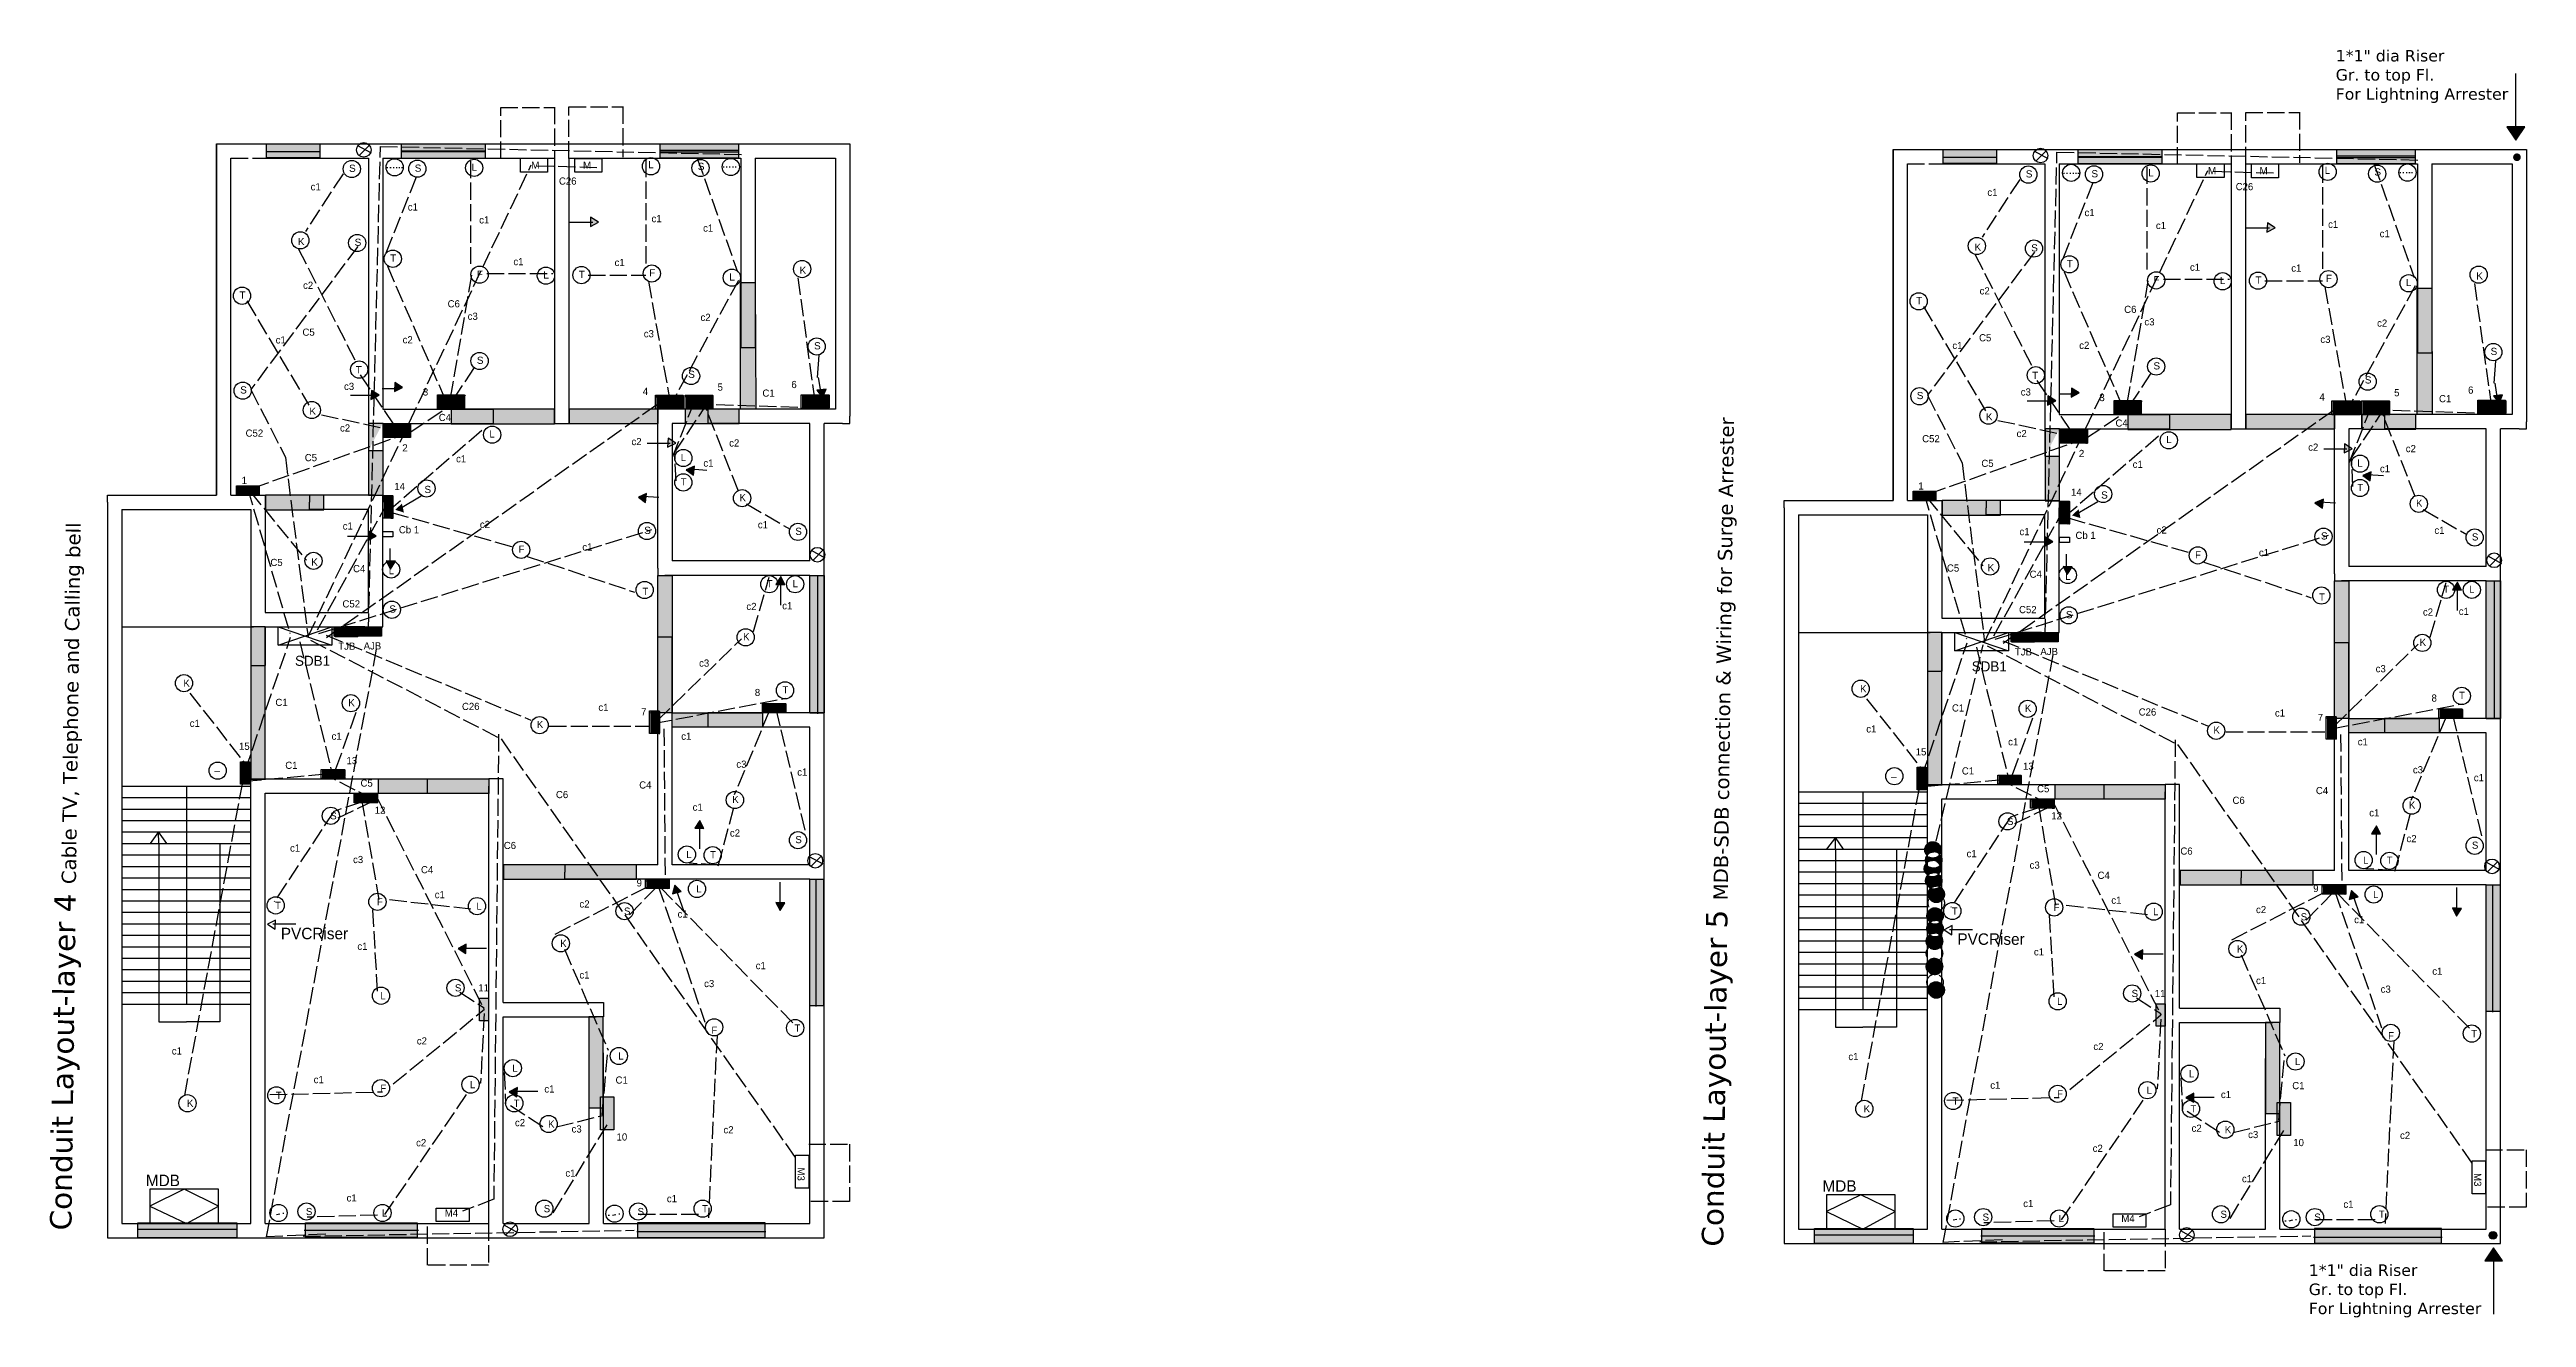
# Model space of a CAD drawing. Header units: inches. Extents: x -18 to 3128, y -1235 to 849.
# Drawn here: x 969 to 2698, y -1235 to -350 of the extents above; entities that cross this region are included whole.
import ezdxf

# ---------------------------------------------------------------- set-up
doc = ezdxf.new("R2010")
doc.units = ezdxf.units.IN
doc.linetypes.add('ACAD_ISO02W100', pattern=[15, 12, -3])
doc.linetypes.add('ACAD_ISO03W100', pattern=[30, 12, -18])
pattern_1 = [(45, (-222.86704, -1348.74117), (-0.088388348, 0.088388348), [])]
pattern_2 = [(45, (947.27349, -1352.64595), (-0.088388348, 0.088388348), [])]

msp = doc.modelspace()

# ---------------------------------------------------------------- texts
at = {"attachment_point": 1}
for s, insert, char_height, width in [('{\\fVerdana|b0|i0|c0|p34;1*1" dia Riser\\PGr. to top Fl.\\PFor Lightning Arrester }', (2564.8, -350.6), 8, 152.705), ('{\\fArial|b0|i0|c0|p34;S}', (1178.3, -430.6), 5, 5.538), ('{\\fArial|b0|i0|c0|p34;S}', (1224.1, -430.5), 5, 5.538), ('{\\fArial|b0|i0|c0|p34;L}', (1263.7, -429.8), 5, 5.538), ('L', (1387.1, -428.1), 5, 5.538), ('{\\fArial|b0|i0|c0|p34;S}', (1421.7, -429.3), 5, 5.538), ('L', (2557.2, -432), 5, 5.538), ('{\\fArial|b0|i0|c0|p34;S}', (2348.5, -434.5), 5, 5.538), ('{\\fArial|b0|i0|c0|p34;S}', (2394.3, -434.4), 5, 5.538), ('{\\fArial|b0|i0|c0|p34;L}', (2433.9, -433.7), 5, 5.538), ('{\\fArial|b0|i0|c0|p34;S}', (2591.8, -433.2), 5, 5.538), ('{\\fArial|b0|i0|c0|p34;K}', (1142.6, -481.7), 5, 5.155), ('{\\fArial|b0|i0|c0|p34;S}', (1182.2, -482.2), 5, 5.538), ('{\\fArial|b0|i0|c0|p34;T}', (1207, -493.2), 5, 5.538), ('{\\fArial|b0|i0|c0|p34;K}', (2312.7, -485.6), 5, 5.155), ('{\\fArial|b0|i0|c0|p34;S}', (2352.3, -486.1), 5, 5.538), ('{\\fArial|b0|i0|c0|p34;T}', (2377.1, -497.1), 5, 5.538), ('{\\fArial|b0|i0|c0|p34;F}', (1267.5, -504.4), 5, 5.538), ('{\\fArial|b0|i0|c0|p34;L}', (1313.9, -505), 5, 5.538), ('{\\fArial|b0|i0|c0|p34;T}', (1338.6, -504.6), 5, 5.538), ('{\\fArial|b0|i0|c0|p34;F}', (1387.8, -503.5), 5, 5.538), ('{\\fArial|b0|i0|c0|p34;L}', (1443.7, -506.4), 5, 5.538), ('{\\fArial|b0|i0|c0|p34;K}', (1492.7, -501.7), 5, 5.155), ('{\\fArial|b0|i0|c0|p34;F}', (2437.6, -508.3), 5, 5.538), ('{\\fArial|b0|i0|c0|p34;L}', (2484, -508.9), 5, 5.538), ('{\\fArial|b0|i0|c0|p34;T}', (2508.7, -508.5), 5, 5.538), ('{\\fArial|b0|i0|c0|p34;F}', (2557.9, -507.4), 5, 5.538), ('{\\fArial|b0|i0|c0|p34;L}', (2613.8, -510.3), 5, 5.538), ('{\\fArial|b0|i0|c0|p34;K}', (2662.9, -505.7), 5, 5.155), ('{\\fArial|b0|i0|c0|p34;T}', (1101.8, -519), 5, 5.538), ('{\\fArial|b0|i0|c0|p34;T}', (2271.9, -522.9), 5, 5.538), ('{\\fArial|b0|i0|c0|p34;S}', (1267.5, -564.5), 5, 5.538), ('{\\fArial|b0|i0|c0|p34;S}', (1502.8, -554.4), 5, 5.538), ('{\\fArial|b0|i0|c0|p34;S}', (2437.6, -568.4), 5, 5.538), ('{\\fArial|b0|i0|c0|p34;S}', (2672.9, -558.3), 5, 5.538), ('{\\fArial|b0|i0|c0|p34;S}', (1102.3, -585.2), 5, 5.538), ('{\\fArial|b0|i0|c0|p34;T}', (1182.9, -571.1), 5, 5.538), ('{\\fArial|b0|i0|c0|p34;S}', (1415, -574.3), 5, 5.538), ('{\\fArial|b0|i0|c0|p34;T}', (2353, -575), 5, 5.538), ('{\\fArial|b0|i0|c0|p34;S}', (2585.1, -578.2), 5, 5.538), ('{\\fArial|b0|i0|c0|p34;K}', (1150.6, -600), 5, 5.155), ('{\\fArial|b0|i0|c0|p34;S}', (2272.4, -589.1), 5, 5.538), ('{\\fArial|b0|i0|c0|p34;K}', (2320.7, -603.9), 5, 5.155), ('L', (1276.3, -615.9), 5, 5.538), ('L', (2446.5, -619.8), 5, 5.538), ('L', (1409.8, -632.3), 5, 5.538), ('L', (2579.9, -636.2), 5, 5.538), ('{\\fArial|b0|i0|c0|p34;S}', (1230.9, -654.6), 5, 5.538), ('T', (1409.8, -649.3), 5, 5.538), ('T', (2579.9, -653.2), 5, 5.538), ('K', (1450.8, -660.3), 5, 5.538), ('{\\fArial|b0|i0|c0|p34;S}', (2401.1, -658.5), 5, 5.538), ('K', (2620.9, -664.2), 5, 5.538), ('{\\fArial|b0|i0|c0|p34;S}', (1384.3, -683.1), 5, 5.538), ('S', (1489.8, -683.8), 5, 5.538), ('{\\fArial|b0|i0|c0|p34;S}', (2554.5, -687), 5, 5.538), ('S', (2659.9, -687.7), 5, 5.538), ('{\\fArial|b0|i0|c0|p34;K}', (1151.8, -705.2), 5, 5.155), ('F', (1296.6, -696.2), 5, 5.538), ('F', (2466.7, -700.2), 5, 5.538), ('L', (1206, -711.2), 5, 5.155), ('T', (1383, -725.7), 5, 5.538), ('T', (1469.8, -720.3), 5, 5.538), ('L', (1487.8, -720.3), 5, 5.538), ('{\\fArial|b0|i0|c0|p34;K}', (2321.9, -709.1), 5, 5.155), ('L', (2376.1, -715.2), 5, 5.155), ('T', (2639.9, -724.2), 5, 5.538), ('L', (2657.9, -724.2), 5, 5.538), ('{\\fArial|b0|i0|c0|p34;S}', (1206.4, -738), 5, 5.538), ('{\\fArial|b0|i0|c0|p34;S}', (2376.5, -741.9), 5, 5.538), ('T', (2553.2, -729.6), 5, 5.538), ('K', (1453.3, -757.3), 5, 5.538), ('K', (2623.4, -761.2), 5, 5.538), ('K', (1062.7, -789.7), 5, 5.538), ('T', (1480.8, -794.3), 5, 5.538), ('K', (2232.9, -793.6), 5, 5.538), ('K', (1177.8, -803.3), 5, 5.538), ('K', (2347.9, -807.2), 5, 5.538), ('T', (2650.9, -798.2), 5, 5.538), ('K', (1309.4, -818.5), 5, 5.538), ('K', (2479.5, -822.4), 5, 5.538), ('_', (1084.4, -847.8), 5, 5.538), ('_', (2254.5, -851.7), 5, 5.538), ('K', (1445.8, -870.8), 5, 5.538), ('K', (2615.9, -874.7), 5, 5.538), ('S', (1165.2, -882.2), 5, 5.538), ('S', (1489.8, -898.8), 5, 5.538), ('S', (2335.4, -886.1), 5, 5.538), ('L', (1413.7, -909.2), 5, 5.538), ('T', (1430.3, -909.3), 5, 5.538), ('L', (2583.9, -913.1), 5, 5.538), ('T', (2600.4, -913.2), 5, 5.538), ('S', (2659.9, -902.7), 5, 5.538), ('L', (1420.7, -933.2), 5, 5.538), ('T', (1126.7, -944.7), 5, 5.538), ('F', (1197.7, -942.2), 5, 5.538), ('L', (1267.2, -945.2), 5, 5.538), ('S', (1370.2, -948.7), 5, 5.538), ('T', (2296.9, -948.6), 5, 5.538), ('F', (2367.9, -946.1), 5, 5.538), ('L', (2437.4, -949.1), 5, 5.538), ('L', (2590.9, -937.1), 5, 5.538), ('S', (2540.4, -952.6), 5, 5.538), ('K', (1325.7, -971.2), 5, 5.538), ('K', (2495.9, -975.1), 5, 5.538), ('S', (1252.2, -1002.2), 5, 5.538), ('L', (1200.2, -1007.7), 5, 5.538), ('L', (2370.4, -1011.6), 5, 5.538), ('S', (2422.4, -1006.1), 5, 5.538), ('F', (1431.2, -1031.7), 5, 5.538), ('T', (1489.2, -1030.2), 5, 5.538), ('F', (2601.4, -1035.6), 5, 5.538), ('T', (2659.4, -1034.1), 5, 5.538), ('L', (1366.2, -1049.7), 5, 5.538), ('L', (2536.4, -1053.6), 5, 5.538), ('L', (1262.7, -1069.7), 5, 5.538), ('L', (1292.2, -1058.2), 5, 5.538), ('L', (2462.4, -1062.1), 5, 5.538), ('K', (1065.2, -1082.7), 5, 5.538), ('T', (1127.2, -1077.2), 5, 5.538), ('F', (1200.2, -1072.2), 5, 5.538), ('T', (1293.2, -1082.7), 5, 5.538), ('K', (2235.4, -1086.6), 5, 5.538), ('T', (2297.4, -1081.1), 5, 5.538), ('F', (2370.4, -1076.1), 5, 5.538), ('L', (2432.9, -1073.6), 5, 5.538), ('T', (2463.4, -1086.6), 5, 5.538), ('K', (1317.2, -1097.2), 5, 5.538), ('K', (2487.4, -1101.1), 5, 5.538), ('S', (1148.2, -1158.2), 5, 5.538), ('S', (1314.2, -1156.2), 5, 5.538), ('S', (1379.7, -1158.2), 5, 5.538), ('T', (1424.7, -1156.2), 5, 5.538), ('L', (1201.2, -1159.2), 5, 5.538), ('S', (2318.4, -1162.1), 5, 5.538), ('L', (2371.4, -1163.1), 5, 5.538), ('S', (2484.4, -1160.1), 5, 5.538), ('S', (2549.9, -1162.1), 5, 5.538), ('T', (2594.9, -1160.1), 5, 5.538), ('{\\fVerdana|b0|i0|c0|p34;1*1" dia Riser\\PGr. to top Fl.\\PFor Lightning Arrester }', (2546, -1197.6), 8, 152.705)]:
    msp.add_mtext(s, dxfattribs=dict(at, insert=insert, char_height=char_height, width=width))
at = {"color": 101, "linetype": 'ACAD_ISO03W100', "char_height": 2, "width": 12.02, "attachment_point": 1}
for s, insert in [('{\\fArial|b0|i0|c0|p34;\\H2.5x;M}', (1305.4, -428.4)), ('{\\fArial|b0|i0|c0|p34;\\H2.5x;M}', (1341.5, -428.4)), ('{\\fArial|b0|i0|c0|p34;\\H2.5x;M}', (2475.6, -432.3)), ('{\\fArial|b0|i0|c0|p34;\\H2.5x;M}', (2511.6, -432.3)), ('{\\H2.5x;M4}', (1245.1, -1159.2)), ('{\\H2.5x;M4}', (2415.2, -1163.1))]:
    msp.add_mtext(s, dxfattribs=dict(at, insert=insert))
at = {"linetype": 'ACAD_ISO03W100', "char_height": 5, "attachment_point": 1}
for s, insert, width in [('c1', (1151.5, -443.5), 5.853), ('{\\C3;C26}', (1324.8, -439.5), 5.853), ('c1', (2321.7, -447.4), 5.853), ('{\\C3;C26}', (2495, -443.4), 5.853), ('c1', (1219.3, -457.6), 5.853), ('c1', (1269.1, -466.6), 5.853), ('c1', (1389.4, -465.7), 5.853), ('c1', (2389.5, -461.5), 5.853), ('c1', (1425.4, -472.3), 5.853), ('c1', (2439.3, -470.5), 5.853), ('c1', (2559.5, -469.7), 5.853), ('c1', (2595.5, -476.2), 5.853), ('c1', (1293, -495.7), 5.853), ('c1', (1363.6, -496.3), 5.853), ('c1', (2463.1, -499.6), 5.853), ('c1', (2533.8, -500.2), 5.853), ('c2', (1146.2, -512.2), 5.853), ('c2', (2316.3, -516.1), 5.853), ('{\\C3;C6}', (1247.1, -525.1), 5.853), ('c3', (1261.1, -533.8), 5.853), ('c2', (1423.6, -534.6), 5.853), ('{\\C3;C6}', (2417.2, -529), 5.853), ('c1', (1127.1, -550.3), 5.853), ('{\\C3;C5}', (1145.8, -544.9), 5.853), ('c2', (1215.7, -550.2), 5.853), ('c3', (1384, -546), 5.853), ('{\\C3;C5}', (2315.9, -548.8), 5.853), ('c3', (2431.3, -537.7), 5.853), ('c3', (2554.1, -549.9), 5.853), ('c2', (2593.7, -538.6), 5.853), ('c1', (2297.3, -554.2), 5.853), ('c2', (2385.8, -554.1), 5.853), ('c3', (1174.8, -582.7), 5.853), ('{\\fArial|b0|i0|c0|p34;\\C1;3}', (1229.7, -586.6), 10.486), ('{\\C1;4}', (1383.3, -586.2), 10.486), ('{\\C1;5}', (1435.5, -583.2), 10.486), ('{\\C1;C1}', (1466.8, -587.4), 5.853), ('{\\C1;6}', (1487, -581.4), 10.486), ('c3', (2345, -586.6), 5.853), ('{\\C1;5}', (2605.6, -587.1), 10.486), ('{\\C1;6}', (2657.2, -585.3), 10.486), ('{\\C1;C4}', (1240.9, -604.4), 5.853), ('{\\fArial|b0|i0|c0|p34;\\C1;3}', (2399.8, -590.5), 10.486), ('{\\C1;4}', (2553.5, -590.1), 10.486), ('{\\C1;C1}', (2636.9, -591.3), 5.853), ('{\\C3;C52}', (1106.1, -615.3), 5.853), ('c2', (1172, -611.7), 5.853), ('c2', (1375.4, -621.2), 5.853), ('c2', (1443.6, -622.2), 5.853), ('{\\C3;C52}', (2276.2, -619.2), 5.853), ('c2', (2342.1, -615.6), 5.853), ('{\\C1;C4}', (2411.1, -608.3), 5.853), ('{\\C1;C5}', (1147.4, -632.4), 5.853), ('{\\fArial|b0|i0|c0|p34;\\C1;2}', (1215.4, -625.6), 10.486), ('c1', (1253, -633.2), 5.853), ('c1', (1425.6, -636.2), 5.853), ('{\\C1;C5}', (2317.5, -636.4), 5.853), ('{\\fArial|b0|i0|c0|p34;\\C1;2}', (2385.5, -629.5), 10.486), ('c1', (2423.1, -637.1), 5.853), ('c2', (2545.6, -625.1), 5.853), ('c2', (2613.7, -626.1), 5.853), ('{\\fArial|b0|i0|c0|p34;\\C1;1}', (1103.2, -648.3), 10.486), ('{\\C1;14}', (1209.9, -652.5), 10.486), ('{\\fArial|b0|i0|c0|p34;\\C1;1}', (2273.4, -652.2), 10.486), ('{\\C1;14}', (2380.1, -656.5), 10.486), ('c1', (2595.7, -640.1), 5.853), ('c1', (1173.9, -680.1), 5.853), ('{\\C4;Cb 1}', (1213.1, -682.7), 22.495), ('c2', (1269.6, -679), 5.853), ('c1', (1463.6, -679.2), 5.853), ('c1', (2344.1, -684), 5.853), ('{\\C4;Cb 1}', (2383.2, -686.6), 22.495), ('c2', (2439.8, -682.9), 5.853), ('c1', (2633.7, -683.1), 5.853), ('{\\C1;C5}', (1123.4, -705.5), 5.853), ('c1', (1341.1, -694.7), 5.853), ('c1', (2511.2, -698.6), 5.853), ('{\\C1;C4}', (1181.1, -709.8), 5.853), ('{\\C1;C5}', (2293.5, -709.4), 5.853), ('{\\C1;C4}', (2351.2, -713.7), 5.853), ('{\\C3;C52}', (1173.7, -734.4), 5.853), ('c2', (1455.6, -736.2), 5.853), ('c1', (1480.6, -735.7), 5.853), ('{\\C3;C52}', (2343.8, -738.4), 5.853), ('c2', (2625.7, -740.1), 5.853), ('c1', (2650.7, -739.6), 5.853), ('c3', (1422.6, -775.7), 5.853), ('c3', (2592.7, -779.6), 5.853), ('{\\C4;C1}', (1126.9, -803.1), 5.853), ('{\\C3;C26}', (1257.1, -805.9), 9.958), ('c1', (1352.3, -806.6), 5.853), ('{\\C1;7}', (1382.1, -809.7), 10.486), ('{\\C1;8}', (1461.5, -796.2), 10.486), ('{\\C4;C1}', (2297, -807), 5.853), ('{\\C3;C26}', (2427.3, -809.8), 9.958), ('c1', (2522.4, -810.5), 5.853), ('{\\C1;8}', (2631.7, -800.1), 10.486), ('c1', (1067.1, -817.7), 5.853), ('c1', (1166.1, -826.7), 5.853), ('c1', (1410.1, -826.7), 5.853), ('c1', (2237.2, -821.6), 5.853), ('{\\C1;7}', (2552.3, -813.6), 10.486), ('{\\C1;15}', (1101.5, -833.7), 10.486), ('{\\C1;C1}', (1133.8, -847), 5.853), ('{\\C1;13}', (1176.5, -843.7), 10.486), ('c3', (1448.6, -846.2), 5.853), ('{\\C1;15}', (2271.7, -837.6), 10.486), ('c1', (2336.2, -830.6), 5.853), ('c1', (2580.2, -830.6), 5.853), ('{\\C1;C5}', (1186.3, -859.4), 5.853), ('{\\C1;C4}', (1380.8, -860.7), 5.853), ('c1', (1491.1, -851.7), 5.853), ('{\\C1;C1}', (2303.9, -850.9), 5.853), ('{\\C1;13}', (2346.6, -847.6), 10.486), ('{\\C1;C5}', (2356.4, -863.3), 5.853), ('c3', (2618.7, -850.1), 5.853), ('c1', (2661.2, -855.6), 5.853), ('{\\C1;12}', (1196.2, -878.3), 10.486), ('{\\C3;C6}', (1322.7, -867.4), 9.958), ('c1', (1418.1, -876.2), 5.853), ('{\\C3;C6}', (2492.8, -871.4), 9.958), ('{\\C1;C4}', (2551, -864.6), 5.853), ('c1', (2588.2, -880.1), 5.853), ('c2', (1444.1, -894.2), 5.853), ('{\\C1;12}', (2366.3, -882.2), 10.486), ('c2', (2614.2, -898.1), 5.853), ('c1', (1137.1, -904.7), 5.853), ('c3', (1181.1, -912.7), 5.853), ('{\\C3;C6}', (1286.3, -902.9), 9.958), ('c1', (2307.2, -908.6), 5.853), ('{\\C3;C6}', (2456.4, -906.8), 9.958), ('{\\C1;C4}', (1228.5, -919.8), 5.853), ('{\\C1;9}', (1379, -929), 10.486), ('c3', (2351.2, -916.6), 5.853), ('{\\C1;C4}', (2398.6, -923.7), 5.853), ('{\\C1;9}', (2549.1, -932.9), 10.486), ('c1', (1238.1, -937.2), 5.853), ('c2', (1339.1, -943.7), 5.853), ('c1', (1407.6, -950.7), 5.853), ('c1', (2408.2, -941.1), 5.853), ('c2', (2509.2, -947.6), 5.853), ('c1', (2577.7, -954.6), 5.853), ('c1', (1184.1, -973.2), 5.853), ('c1', (2354.2, -977.1), 5.853), ('{\\C1;11}', (1268.5, -1002.2), 10.486), ('c1', (1339.1, -993.2), 5.853), ('c3', (1426.1, -999.2), 5.853), ('c1', (1462.1, -986.7), 5.853), ('c1', (2509.2, -997.1), 5.853), ('c1', (2632.2, -990.6), 5.853), ('{\\C1;11}', (2438.6, -1006.1), 10.486), ('c3', (2596.2, -1003.1), 5.853), ('c1', (1054.6, -1046.2), 5.853), ('c2', (1225.6, -1039.2), 5.853), ('c1', (2224.7, -1050.1), 5.853), ('c2', (2395.7, -1043.1), 5.853), ('c1', (1153.6, -1066.2), 5.853), ('{\\C1;C1}', (1364.3, -1066.5), 5.853), ('c1', (2323.7, -1070.1), 5.853), ('{\\C1;C1}', (2534.5, -1070.4), 5.853), ('c1', (1314.6, -1072.7), 5.853), ('c1', (2484.7, -1076.6), 5.853), ('c2', (1294.1, -1096.2), 5.853), ('c3', (1333.6, -1100.6), 5.853), ('{\\C1;10}', (1365, -1106.2), 10.486), ('c2', (1439.6, -1101.2), 5.853), ('c2', (2464.2, -1100.1), 5.853), ('c3', (2503.7, -1104.5), 5.853), ('c2', (2609.7, -1105.1), 5.853), ('c2', (1225.1, -1110.2), 5.853), ('c2', (2395.2, -1114.1), 5.853), ('{\\C1;10}', (2535.2, -1110.1), 10.486), ('c1', (1329.3, -1131.4), 5.853), ('c1', (2499.4, -1135.3), 5.853), ('c1', (1176.6, -1148.7), 5.853), ('c1', (1400.1, -1149.2), 5.853), ('c1', (2346.7, -1152.6), 5.853), ('c1', (2570.2, -1153.1), 5.853)]:
    msp.add_mtext(s, dxfattribs=dict(at, insert=insert, width=width))
at = {"char_height": 15, "width": 635.852, "attachment_point": 1, "rotation": 89.2488}
for s, insert in [('{\\fVerdana|b0|i0|c0|p34;Conduit Layout-layer 5 \\H0.6667x;MDB-SDB connection & Wiring for Surge Arrester}', (2122.3, -1185.1)), ('{\\fVerdana|b0|i0|c0|p34;Conduit Layout-layer 4 \\H0.6667x;Cable TV, Telephone and Calling bell}', (969.5, -1173.8))]:
    msp.add_mtext(s, dxfattribs=dict(at, insert=insert))
at = {"color": 55, "linetype": 'ACAD_ISO02W100', "attachment_point": 1}
for s, insert, char_height, width in [('{\\C1;SDB1}', (1140.6, -773.1), 7, 20.506), ('TJB', (1170.8, -763.9), 5, 7.249), ('{\\C4;AJB}', (1188.5, -763.7), 5, 7.249), ('{\\C1;SDB1}', (2310.8, -777), 7, 20.506), ('TJB', (2340.9, -767.9), 5, 7.249), ('{\\C4;AJB}', (2358.7, -767.6), 5, 7.249), ('{\\C256;PVCRiser}', (1130.7, -962.8), 8, 20.506), ('{\\C256;PVCRiser}', (2300.8, -966.7), 8, 20.506), ('{\\C1;MDB}', (1036.5, -1135), 8, 20.506), ('{\\C1;MDB}', (2206.6, -1138.9), 8, 20.506)]:
    msp.add_mtext(s, dxfattribs=dict(at, insert=insert, char_height=char_height, width=width))
at = {"color": 101, "linetype": 'ACAD_ISO03W100', "char_height": 2, "width": 12.02, "attachment_point": 1, "rotation": 270}
for insert in [(1496.3, -1130), (2666.4, -1133.9)]:
    msp.add_mtext('{\\H2.5x;M3}', dxfattribs=dict(at, insert=insert))

# ---------------------------------------------------------------- hatches: boundary and pattern name
for color, points in [(256, [(2684.2, -404.2), (2690.6, -413.4), (2696.7, -404.2)]), (103, [(1120.6, -416.1), (1157.9, -416.1), (1157.9, -425.9), (1120.6, -425.9)]), (103, [(2290.8, -420), (2328, -420), (2328, -429.8), (2290.8, -429.8)]), (55, [(1393.8, -601), (1331.9, -601), (1331.9, -611), (1393.8, -611)]), (55, [(2563.9, -604.9), (2502.1, -604.9), (2502.1, -614.9), (2563.9, -614.9)]), (103, [(1499.8, -717), (1509.8, -717), (1509.8, -813), (1499.8, -813)]), (103, [(2669.9, -720.9), (2679.9, -720.9), (2679.9, -816.9), (2669.9, -816.9)]), (103, [(1499.8, -929), (1509.5, -929), (1509.5, -1017.2), (1499.8, -1017.2)]), (103, [(2669.9, -932.9), (2679.7, -932.9), (2679.7, -1021.1), (2669.9, -1021.1)]), (55, [(1355.7, -1025), (1345.6, -1025), (1345.6, -1088.4), (1355.7, -1088.4)]), (55, [(2525.9, -1028.9), (2515.8, -1028.9), (2515.8, -1092.3), (2525.9, -1092.3)]), (103, [(1030.8, -1168.7), (1099.9, -1168.7), (1099.9, -1179), (1030.8, -1179)]), (103, [(1147.8, -1168.7), (1225.8, -1168.7), (1225.8, -1178.9), (1147.8, -1178.9)]), (103, [(1468.6, -1168.6), (1379.7, -1168.6), (1379.7, -1178.9), (1468.6, -1178.9)]), (103, [(2201, -1172.6), (2270, -1172.6), (2270, -1182.9), (2201, -1182.9)]), (103, [(2317.9, -1172.6), (2395.9, -1172.6), (2395.9, -1182.8), (2317.9, -1182.8)]), (103, [(2638.7, -1172.5), (2549.9, -1172.5), (2549.9, -1182.8), (2638.7, -1182.8)]), (256, [(2681.3, -1195.2), (2674.9, -1186), (2668.8, -1195.2)])]:
    msp.add_hatch(color=color).paths.add_polyline_path(points)
h = msp.add_hatch(color=103)
h.paths.add_polyline_path([(1214.9, -416.1), (1273.3, -416.1), (1273.3, -426.2), (1214.9, -426.2)])
edge = h.paths.add_edge_path()
edge.add_line((1214.8, -421), (1273.3, -421))
h = msp.add_hatch(color=103)
h.paths.add_polyline_path([(1395.5, -416.1), (1450.2, -416.1), (1450.2, -426), (1395.5, -426)])
edge = h.paths.add_edge_path(flags=17)
edge.add_line((1395.5, -420.5), (1450.2, -420.5))
h = msp.add_hatch(color=103)
h.paths.add_polyline_path([(2385.1, -420), (2443.4, -420), (2443.4, -430.1), (2385.1, -430.1)])
edge = h.paths.add_edge_path()
edge.add_line((2385, -424.9), (2443.4, -424.9))
h = msp.add_hatch(color=103)
h.paths.add_polyline_path([(2565.6, -420), (2620.3, -420), (2620.3, -429.9), (2565.6, -429.9)])
edge = h.paths.add_edge_path(flags=17)
edge.add_line((2565.6, -424.4), (2620.3, -424.4))
h = msp.add_hatch(color=5)
edge = h.paths.add_edge_path()
edge.add_arc((2691.3, -425.4), 2.71, 0, 360)
at = {"linetype": 'ACAD_ISO02W100'}
h = msp.add_hatch(color=7, dxfattribs=at)
h.paths.add_polyline_path([(1346.7, -473.7), (1352.3, -470.7), (1346.9, -467.3)])
h.paths.add_polyline_path([(1400.6, -627.7), (1406.3, -624.8), (1400.9, -621.4)])
h = msp.add_hatch(color=7, dxfattribs=at)
h.paths.add_polyline_path([(2516.8, -477.6), (2522.5, -474.6), (2517.1, -471.2)])
h.paths.add_polyline_path([(2570.7, -631.6), (2576.4, -628.7), (2571, -625.3)])
h = msp.add_hatch(color=55)
h.paths.add_polyline_path([(1451.5, -512.8), (1461.8, -512.8), (1462.1, -601), (1451.5, -601)])
edge = h.paths.add_edge_path(flags=16)
edge.add_line((1451.8, -558), (1461.8, -558))
h = msp.add_hatch(color=55)
h.paths.add_polyline_path([(2621.6, -516.7), (2631.9, -516.7), (2632.2, -604.9), (2621.6, -604.9)])
edge = h.paths.add_edge_path(flags=16)
edge.add_line((2621.9, -561.9), (2631.9, -561.9))
at = {"linetype": 'ByBlock'}
for points in [[(1210, -588.9), (1215.7, -585.9), (1210.3, -582.5)], [(1504.8, -587.9), (1508.7, -593), (1511.2, -587.2)], [(2380.2, -592.8), (2385.8, -589.8), (2380.5, -586.4)], [(1193.6, -594.3), (1199.3, -591.4), (1193.9, -588)], [(2363.7, -598.3), (2369.4, -595.3), (2364, -591.9)], [(2675, -591.8), (2678.8, -596.9), (2681.3, -591.1)], [(1419.5, -640.9), (1413.6, -643.5), (1418.8, -647.2)], [(2589.6, -644.8), (2583.8, -647.4), (2588.9, -651.1)], [(1386, -659.9), (1380.2, -662.5), (1385.3, -666.2)], [(2556.2, -663.8), (2550.3, -666.4), (2555.5, -670.1)], [(1204.3, -707), (1207.3, -712.6), (1210.7, -707.2)], [(2374.5, -710.9), (2377.4, -716.5), (2380.9, -711.1)]]:
    msp.add_hatch(color=7, dxfattribs=at).paths.add_polyline_path(points)
at = {"linetype": 'ACAD_ISO02W100'}
h = msp.add_hatch(dxfattribs=at)
h.set_pattern_fill('ANSI31', color=252, style=0)
h.set_pattern_definition([(45, (-222.00915, -1348.74117), (-0.088388348, 0.088388348), [])])
h.paths.add_polyline_path([(1393, -591.4), (1411.8, -591.4), (1411.8, -601.1), (1393, -601.1)])
h.paths.add_polyline_path([(1413.7, -591.4), (1432.5, -591.4), (1432.5, -601.1), (1413.7, -601.1)])
h.paths.add_polyline_path([(1494.7, -591), (1513.5, -591), (1513.5, -600.7), (1494.7, -600.7)])
h.paths.add_polyline_path([(1168.9, -753), (1184.6, -753), (1184.6, -759.4), (1168.9, -759.4)])
h.paths.add_polyline_path([(1209, -661.4), (1209, -677.2), (1202.7, -677.2), (1202.7, -661.4)])
h.paths.add_polyline_path([(1395.2, -811.6), (1395.2, -827.4), (1388.9, -827.4), (1388.9, -811.6)])
h.paths.add_polyline_path([(1467.6, -806.3), (1483.4, -806.3), (1483.4, -812.7), (1467.6, -812.7)])
h.paths.add_polyline_path([(1386.1, -929), (1401.9, -929), (1401.9, -935.4), (1386.1, -935.4)])
h.paths.add_polyline_path([(1182.6, -869.3), (1198.4, -869.3), (1198.4, -875.6), (1182.6, -875.6)])
h.paths.add_polyline_path([(1159.7, -852.4), (1175.5, -852.4), (1175.5, -858.8), (1159.7, -858.8)])
h = msp.add_hatch(dxfattribs=at)
h.set_pattern_fill('ANSI31', color=252, style=0)
h.set_pattern_definition(pattern_1)
h.paths.add_polyline_path([(1240, -591.1), (1258.8, -591.1), (1258.8, -600.8), (1240, -600.8)])
h = msp.add_hatch(color=55)
h.paths.add_polyline_path([(1321.8, -601), (1249.6, -601), (1249.6, -611.3), (1321.8, -611.3)])
edge = h.paths.add_edge_path(flags=16)
edge.add_line((1278.8, -601), (1278.8, -611))
h = msp.add_hatch(color=55)
h.paths.add_polyline_path([(1450.6, -601), (1412.9, -601), (1412.9, -611), (1450.6, -611)])
edge = h.paths.add_edge_path(flags=16)
edge.add_line((1428.8, -601), (1428.8, -611))
h = msp.add_hatch(dxfattribs=at)
h.set_pattern_fill('ANSI31', color=252, style=0)
h.set_pattern_definition([(45, (948.13138, -1352.64595), (-0.088388348, 0.088388348), [])])
h.paths.add_polyline_path([(2563.1, -595.3), (2582, -595.3), (2582, -605), (2563.1, -605)])
h.paths.add_polyline_path([(2583.8, -595.3), (2602.6, -595.3), (2602.6, -605), (2583.8, -605)])
h.paths.add_polyline_path([(2664.8, -594.9), (2683.7, -594.9), (2683.7, -604.6), (2664.8, -604.6)])
h.paths.add_polyline_path([(2339, -756.9), (2354.8, -756.9), (2354.8, -763.3), (2339, -763.3)])
h.paths.add_polyline_path([(2379.2, -665.3), (2379.2, -681.1), (2372.8, -681.1), (2372.8, -665.3)])
h.paths.add_polyline_path([(2565.4, -815.5), (2565.4, -831.3), (2559, -831.3), (2559, -815.5)])
h.paths.add_polyline_path([(2637.8, -810.2), (2653.5, -810.2), (2653.5, -816.6), (2637.8, -816.6)])
h.paths.add_polyline_path([(2556.2, -932.9), (2572, -932.9), (2572, -939.3), (2556.2, -939.3)])
h.paths.add_polyline_path([(2352.8, -873.2), (2368.5, -873.2), (2368.5, -879.5), (2352.8, -879.5)])
h.paths.add_polyline_path([(2329.9, -856.3), (2345.6, -856.3), (2345.6, -862.7), (2329.9, -862.7)])
h = msp.add_hatch(dxfattribs=at)
h.set_pattern_fill('ANSI31', color=252, style=0)
h.set_pattern_definition(pattern_2)
h.paths.add_polyline_path([(2410.1, -595.1), (2429, -595.1), (2429, -604.7), (2410.1, -604.7)])
h = msp.add_hatch(color=55)
h.paths.add_polyline_path([(2491.9, -604.9), (2419.7, -604.9), (2419.7, -615.2), (2491.9, -615.2)])
edge = h.paths.add_edge_path(flags=16)
edge.add_line((2448.9, -604.9), (2448.9, -614.9))
h = msp.add_hatch(color=55)
h.paths.add_polyline_path([(2620.7, -604.9), (2583, -604.9), (2583, -615), (2620.7, -615)])
edge = h.paths.add_edge_path(flags=16)
edge.add_line((2598.9, -604.9), (2598.9, -614.9))
h = msp.add_hatch(color=55)
h.paths.add_polyline_path([(1202, -611), (1191.8, -611), (1191.8, -661.2), (1202, -661.2)])
edge = h.paths.add_edge_path()
edge.add_line((1201.8, -611), (1201.8, -630))
edge.add_line((1191.8, -630), (1201.8, -630))
h = msp.add_hatch(dxfattribs=at)
h.set_pattern_fill('ANSI31', color=252, style=0)
h.set_pattern_definition(pattern_1)
h.paths.add_polyline_path([(1202.5, -611.2), (1221.3, -611.2), (1221.3, -620.9), (1202.5, -620.9)])
h = msp.add_hatch(color=55)
h.paths.add_polyline_path([(2372.1, -614.9), (2362, -614.9), (2362, -665.1), (2372.1, -665.1)])
edge = h.paths.add_edge_path()
edge.add_line((2371.9, -614.9), (2371.9, -633.9))
edge.add_line((2361.9, -633.9), (2371.9, -633.9))
h = msp.add_hatch(dxfattribs=at)
h.set_pattern_fill('ANSI31', color=252, style=0)
h.set_pattern_definition(pattern_2)
h.paths.add_polyline_path([(2372.6, -615.1), (2391.5, -615.1), (2391.5, -624.8), (2372.6, -624.8)])
h = msp.add_hatch(dxfattribs=at)
h.set_pattern_fill('ANSI31', color=252, style=0)
h.set_pattern_definition(pattern_1)
h.paths.add_polyline_path([(1099.8, -654.5), (1115.6, -654.5), (1115.6, -660.9), (1099.8, -660.9)])
h.paths.add_polyline_path([(1102, -647.1), (1106.3, -647.1), (1106.3, -654.6), (1102, -654.6)], flags=9)
h = msp.add_hatch(dxfattribs=at)
h.set_pattern_fill('ANSI31', color=252, style=0)
h.set_pattern_definition(pattern_2)
h.paths.add_polyline_path([(2270, -658.4), (2285.7, -658.4), (2285.7, -664.8), (2270, -664.8)])
h.paths.add_polyline_path([(2272.1, -651), (2276.5, -651), (2276.5, -658.5), (2272.1, -658.5)], flags=9)
h = msp.add_hatch(color=55)
h.paths.add_polyline_path([(1160.8, -661), (1120, -661), (1120, -671.2), (1160.8, -671.2)])
edge = h.paths.add_edge_path(flags=16)
edge.add_line((1150.8, -671), (1150.8, -666))
edge.add_line((1150.8, -661), (1150.8, -666))
for color, points in [(7, [(1215.2, -667), (1210.5, -671.3), (1216.6, -673.2)]), (7, [(2385.4, -670.9), (2380.7, -675.2), (2386.7, -677.1)]), (7, [(1191.5, -692.7), (1197.2, -689.7), (1191.8, -686.3)]), (7, [(2361.7, -696.6), (2367.3, -693.6), (2361.9, -690.2)]), (7, [(1482.5, -723.5), (1479.6, -717.9), (1476.1, -723.3)]), (7, [(2652.6, -727.4), (2649.7, -721.8), (2646.3, -727.2)]), (57, [(1168.6, -753.4), (1184.4, -753.4), (1184.4, -759.8), (1168.6, -759.8)]), (57, [(2338.8, -757.3), (2354.5, -757.3), (2354.5, -763.7), (2338.8, -763.7)]), (252, [(1109, -847), (1109, -862.7), (1102.6, -862.7), (1102.6, -847)]), (252, [(2279.1, -850.9), (2279.1, -866.6), (2272.8, -866.6), (2272.8, -850.9)]), (7, [(1426, -893.5), (1423.1, -887.9), (1419.6, -893.3)]), (7, [(2596.1, -897.4), (2593.2, -891.8), (2589.8, -897.2)]), (7, [(1410.2, -937.4), (1405.6, -933), (1404.1, -939.2)]), (7, [(1476.1, -945.1), (1479.1, -950.7), (1482.5, -945.4)]), (7, [(2580.4, -941.3), (2575.8, -936.9), (2574.3, -943.1)]), (7, [(2646.3, -949), (2649.2, -954.6), (2652.6, -949.3)]), (7, [(1260, -974.3), (1254.4, -977.3), (1259.8, -980.7)]), (7, [(2430.2, -978.2), (2424.5, -981.2), (2429.9, -984.6)]), (7, [(1295.8, -1074.2), (1290.1, -1077.2), (1295.5, -1080.6)]), (7, [(2465.9, -1078.1), (2460.3, -1081.1), (2465.7, -1084.5)])]:
    msp.add_hatch(color=color, dxfattribs=at).paths.add_polyline_path(points)
h = msp.add_hatch(color=55)
h.paths.add_polyline_path([(2330.9, -664.9), (2290.1, -664.9), (2290.1, -675.1), (2330.9, -675.1)])
edge = h.paths.add_edge_path(flags=16)
edge.add_line((2320.9, -674.9), (2320.9, -669.9))
edge.add_line((2320.9, -664.9), (2320.9, -669.9))
h = msp.add_hatch(color=55)
h.paths.add_polyline_path([(1393.8, -717), (1403.8, -717), (1403.8, -813), (1393.8, -813)])
edge = h.paths.add_edge_path(flags=17)
edge.add_line((1393.8, -760), (1403.8, -760))
h = msp.add_hatch(color=55)
h.paths.add_polyline_path([(2563.9, -720.9), (2573.9, -720.9), (2573.9, -816.9), (2563.9, -816.9)])
edge = h.paths.add_edge_path(flags=17)
edge.add_line((2563.9, -763.9), (2573.9, -763.9))
h = msp.add_hatch(color=55)
h.paths.add_polyline_path([(1119.8, -753), (1109.8, -753), (1109.8, -859.2), (1119.8, -859.2)])
edge = h.paths.add_edge_path()
edge.add_line((1109.8, -780), (1119.8, -780))
h = msp.add_hatch(dxfattribs=at)
h.set_pattern_fill('ANSI31', color=141, style=0)
h.set_pattern_definition(pattern_1)
h.paths.add_polyline_path([(1185.3, -753.1), (1201, -753.1), (1201, -759.4), (1185.3, -759.4)])
h = msp.add_hatch(color=55)
h.paths.add_polyline_path([(2289.9, -756.9), (2279.9, -756.9), (2279.9, -863.1), (2289.9, -863.1)])
edge = h.paths.add_edge_path()
edge.add_line((2279.9, -783.9), (2289.9, -783.9))
h = msp.add_hatch(dxfattribs=at)
h.set_pattern_fill('ANSI31', color=141, style=0)
h.set_pattern_definition(pattern_2)
h.paths.add_polyline_path([(2355.4, -757), (2371.2, -757), (2371.2, -763.3), (2355.4, -763.3)])
h = msp.add_hatch(color=55)
h.paths.add_polyline_path([(1403.8, -813), (1466.9, -813), (1466.9, -822.9), (1403.8, -822.9)])
edge = h.paths.add_edge_path()
edge.add_line((1428.8, -813), (1428.8, -823))
h = msp.add_hatch(color=55)
h.paths.add_polyline_path([(2573.9, -816.9), (2637, -816.9), (2637, -826.8), (2573.9, -826.8)])
edge = h.paths.add_edge_path()
edge.add_line((2598.9, -816.9), (2598.9, -826.9))
h = msp.add_hatch(color=55)
h.paths.add_polyline_path([(1198.9, -858.9), (1275.8, -858.9), (1275.8, -869.1), (1198.9, -869.1)])
edge = h.paths.add_edge_path(flags=16)
edge.add_line((1232.8, -859), (1232.8, -869))
h = msp.add_hatch(color=55)
h.paths.add_polyline_path([(2369.1, -862.9), (2445.9, -862.9), (2445.9, -873), (2369.1, -873)])
edge = h.paths.add_edge_path(flags=16)
edge.add_line((2402.9, -862.9), (2402.9, -872.9))
h = msp.add_hatch(dxfattribs=at)
h.set_pattern_fill('ANSI31', color=6, style=0)
h.set_pattern_definition([(45, (-1103.78659, -1418.52545), (-0.0883883476, 0.0883883476), [])])
edge = h.paths.add_edge_path()
edge.add_arc((2284.3, -915.6), 5.73, 0, 360)
edge = h.paths.add_edge_path()
edge.add_arc((2283.7, -908.5), 5.73, 0, 360)
edge = h.paths.add_edge_path()
edge.add_arc((2283.4, -921.6), 5.73, 0, 360)
edge = h.paths.add_edge_path()
edge.add_arc((2284.3, -930.1), 5.73, 0, 360)
edge = h.paths.add_edge_path()
edge.add_arc((2286, -939.5), 5.73, 0, 360)
edge = h.paths.add_edge_path()
edge.add_arc((2285.2, -954.6), 5.73, 0, 360)
edge = h.paths.add_edge_path()
edge.add_arc((2285.2, -963.4), 5.73, 0, 360)
edge = h.paths.add_edge_path()
edge.add_arc((2284.8, -972.2), 5.73, 0, 360)
edge = h.paths.add_edge_path()
edge.add_arc((2284.8, -989.8), 5.73, 0, 360)
edge = h.paths.add_edge_path()
edge.add_arc((2286, -1006.2), 5.73, 0, 360)
h = msp.add_hatch(color=55)
h.paths.add_polyline_path([(1379, -919), (1286, -919), (1286, -929), (1379, -929)])
edge = h.paths.add_edge_path()
edge.add_line((1328.8, -929), (1328.8, -924))
edge.add_line((1328.8, -919), (1328.8, -924))
h = msp.add_hatch(color=55)
h.paths.add_polyline_path([(2549.1, -922.9), (2456.2, -922.9), (2456.2, -932.9), (2549.1, -932.9)])
edge = h.paths.add_edge_path()
edge.add_line((2498.9, -932.9), (2498.9, -927.9))
edge.add_line((2498.9, -922.9), (2498.9, -927.9))
h = msp.add_hatch(color=252, dxfattribs=at)
h.paths.add_polyline_path([(1363.2, -1080.8), (1363.2, -1103.8), (1353.9, -1103.8), (1353.9, -1080.8)])
h.paths.add_polyline_path([(1275.7, -1011.9), (1275.7, -1027.6), (1269.3, -1027.6), (1269.3, -1011.9)])
h = msp.add_hatch(color=252, dxfattribs=at)
h.paths.add_polyline_path([(2533.3, -1084.7), (2533.3, -1107.7), (2524, -1107.7), (2524, -1084.7)])
h.paths.add_polyline_path([(2445.9, -1015.8), (2445.9, -1031.5), (2439.5, -1031.5), (2439.5, -1015.8)])
h = msp.add_hatch(color=5)
edge = h.paths.add_edge_path()
edge.add_arc((2674.6, -1177.3), 2.71, 0, 360)

# ---------------------------------------------------------------- linework, layer by layer
for p, q in [((2690.6, -413.4), (2690.6, -367)), ((2696.7, -404.2), (2684.2, -404.2)), ((2684.2, -404.2), (2690.6, -413.4)), ((2690.6, -413.4), (2696.7, -404.2)), ((1085.8, -421), (1085.8, -416)), ((1085.8, -416), (1090.8, -416)), ((1085.8, -416), (1085.8, -661)), ((1085.8, -661), (1085.8, -421)), ((1085.8, -421), (1085.8, -661)), ((1090.8, -416), (1114.8, -416)), ((1095.8, -661), (1095.8, -426)), ((1102.8, -426), (1105.3, -426)), ((1105.3, -426), (1105.3, -426)), ((1105.3, -426), (1106.9, -426)), ((1114.8, -416), (1196.8, -416)), ((1114.8, -426), (1191.8, -426)), ((1184.3, -417.2), (1193.8, -422.4)), ((1185.4, -424.2), (1192.4, -417.2)), ((1191.8, -426), (1191.8, -606)), ((1196.8, -416), (1326.8, -416)), ((1201.8, -426), (1321.8, -426)), ((1201.8, -426), (1201.8, -601)), ((1321.8, -426), (1321.8, -606)), ((1326.8, -416), (1456.8, -416)), ((1331.8, -426), (1451.8, -426)), ((1331.8, -426), (1331.8, -606)), ((1451.8, -426), (1451.8, -558)), ((1456.8, -416), (1522.8, -416)), ((1461.8, -426), (1517.8, -426)), ((1461.8, -426), (1461.8, -558)), ((1517.8, -426), (1517.8, -601)), ((1522.8, -416), (1527.8, -416)), ((1527.8, -416), (1527.8, -421)), ((1527.8, -421), (1527.8, -606)), ((2255.9, -424.9), (2255.9, -419.9)), ((2255.9, -419.9), (2260.9, -419.9)), ((2255.9, -419.9), (2255.9, -664.9)), ((2255.9, -664.9), (2255.9, -424.9)), ((2255.9, -424.9), (2255.9, -664.9)), ((2260.9, -419.9), (2284.9, -419.9)), ((2265.9, -664.9), (2265.9, -429.9)), ((2272.9, -429.9), (2275.4, -429.9)), ((2275.4, -429.9), (2275.4, -429.9)), ((2275.4, -429.9), (2277.1, -429.9)), ((2284.9, -419.9), (2366.9, -419.9)), ((2284.9, -429.9), (2361.9, -429.9)), ((2354.5, -421.1), (2364, -426.3)), ((2355.5, -428.1), (2362.6, -421.1)), ((2361.9, -429.9), (2361.9, -609.9)), ((2366.9, -419.9), (2496.9, -419.9)), ((2371.9, -429.9), (2491.9, -429.9)), ((2371.9, -429.9), (2371.9, -604.9)), ((2491.9, -429.9), (2491.9, -609.9)), ((2496.9, -419.9), (2626.9, -419.9)), ((2501.9, -429.9), (2621.9, -429.9)), ((2501.9, -429.9), (2501.9, -609.9)), ((2621.9, -429.9), (2621.9, -561.9)), ((2626.9, -419.9), (2692.9, -419.9)), ((2631.9, -429.9), (2687.9, -429.9)), ((2631.9, -429.9), (2631.9, -561.9)), ((2687.9, -429.9), (2687.9, -604.9)), ((2692.9, -419.9), (2697.9, -419.9)), ((2697.9, -419.9), (2697.9, -424.9)), ((2697.9, -424.9), (2697.9, -609.9)), ((1451.8, -558), (1461.8, -558)), ((1505.3, -579), (1506.5, -563.4)), ((2621.9, -561.9), (2631.9, -561.9)), ((2675.4, -582.9), (2676.6, -567.3)), ((1201.8, -601), (1278.8, -601)), ((1278.8, -601), (1278.8, -611)), ((1413, -601), (1393.8, -601)), ((1393.8, -601), (1393.8, -611)), ((1413, -611), (1413, -601)), ((1504.8, -601), (1428.8, -601)), ((1428.8, -601), (1428.8, -611)), ((1517.8, -601), (1504.8, -601)), ((2371.9, -604.9), (2448.9, -604.9)), ((2448.9, -604.9), (2448.9, -614.9)), ((2583.1, -604.9), (2563.9, -604.9)), ((2563.9, -604.9), (2563.9, -614.9)), ((2583.1, -614.9), (2583.1, -604.9)), ((2674.9, -604.9), (2598.9, -604.9)), ((2598.9, -604.9), (2598.9, -614.9)), ((2687.9, -604.9), (2674.9, -604.9)), ((1191.8, -606), (1191.8, -630)), ((1201.8, -611), (1201.8, -630)), ((1201.8, -611), (1278.8, -611)), ((1321.8, -606), (1321.8, -611)), ((1321.8, -611), (1331.9, -611)), ((1331.8, -606), (1331.8, -611)), ((1393.8, -712), (1393.8, -611)), ((1413, -611), (1403.8, -611)), ((1403.8, -611), (1403.8, -707)), ((1499.8, -611), (1428.8, -611)), ((1499.8, -707), (1499.8, -611)), ((1509.8, -712), (1509.8, -611)), ((1522.8, -611), (1509.8, -611)), ((1522.8, -611), (1527.8, -611)), ((1527.8, -611), (1527.8, -606)), ((2361.9, -609.9), (2361.9, -633.9)), ((2371.9, -614.9), (2371.9, -633.9)), ((2371.9, -614.9), (2448.9, -614.9)), ((2491.9, -609.9), (2491.9, -614.9)), ((2491.9, -614.9), (2502.1, -614.9)), ((2501.9, -609.9), (2501.9, -614.9)), ((2563.9, -715.9), (2563.9, -614.9)), ((2583.1, -614.9), (2573.9, -614.9)), ((2573.9, -614.9), (2573.9, -710.9)), ((2669.9, -614.9), (2598.9, -614.9)), ((2669.9, -710.9), (2669.9, -614.9)), ((2679.9, -715.9), (2679.9, -614.9)), ((2692.9, -614.9), (2679.9, -614.9)), ((2692.9, -614.9), (2697.9, -614.9)), ((2697.9, -614.9), (2697.9, -609.9)), ((1191.8, -630), (1201.8, -630)), ((2361.9, -633.9), (2371.9, -633.9)), ((1009.8, -666), (1009.8, -661)), ((1009.8, -661), (1014.8, -661)), ((1009.8, -666), (1009.8, -748)), ((1014.8, -661), (1085.8, -661)), ((1019.8, -671), (1019.8, -748)), ((1019.8, -671), (1090.8, -671)), ((1090.8, -671), (1109.8, -671)), ((1095.8, -661), (1114.8, -661)), ((1109.8, -671), (1109.8, -748)), ((1114.8, -661), (1119.8, -661)), ((1119.8, -661), (1119.8, -666)), ((1119.8, -666), (1119.8, -743)), ((1196.8, -661), (1150.8, -661)), ((1150.8, -661), (1150.8, -666)), ((1150.8, -671), (1150.8, -666)), ((1191.8, -671), (1150.8, -671)), ((1191.8, -743), (1191.8, -671)), ((1196.8, -661), (1201.8, -661)), ((1201.8, -661), (1201.8, -666)), ((1201.8, -748), (1201.8, -666)), ((2179.9, -669.9), (2179.9, -664.9)), ((2179.9, -664.9), (2184.9, -664.9)), ((2179.9, -669.9), (2179.9, -751.9)), ((2184.9, -664.9), (2255.9, -664.9)), ((2265.9, -664.9), (2284.9, -664.9)), ((2284.9, -664.9), (2289.9, -664.9)), ((2289.9, -664.9), (2289.9, -669.9)), ((2289.9, -669.9), (2289.9, -746.9)), ((2366.9, -664.9), (2320.9, -664.9)), ((2320.9, -664.9), (2320.9, -669.9)), ((2320.9, -674.9), (2320.9, -669.9)), ((2366.9, -664.9), (2371.9, -664.9)), ((2371.9, -664.9), (2371.9, -669.9)), ((2371.9, -751.9), (2371.9, -669.9)), ((2189.9, -674.9), (2189.9, -751.9)), ((2189.9, -674.9), (2260.9, -674.9)), ((2260.9, -674.9), (2279.9, -674.9)), ((2279.9, -674.9), (2279.9, -751.9)), ((2361.9, -674.9), (2320.9, -674.9)), ((2361.9, -746.9), (2361.9, -674.9)), ((1499.8, -707), (1403.8, -707)), ((1500.9, -699.5), (1510.4, -704.8)), ((1502, -706.6), (1509, -699.5)), ((2671.1, -703.4), (2680.6, -708.7)), ((2672.1, -710.5), (2679.2, -703.4)), ((1393.8, -712), (1393.8, -717)), ((1393.8, -717), (1398.8, -717)), ((1499.8, -717), (1398.8, -717)), ((1499.8, -813), (1499.8, -717)), ((1499.8, -717), (1509.8, -717)), ((1509.8, -818), (1509.8, -712)), ((2563.9, -715.9), (2563.9, -720.9)), ((2563.9, -720.9), (2568.9, -720.9)), ((2669.9, -720.9), (2568.9, -720.9)), ((2669.9, -710.9), (2573.9, -710.9)), ((2669.9, -816.9), (2669.9, -720.9)), ((2669.9, -720.9), (2679.9, -720.9)), ((2679.9, -821.9), (2679.9, -715.9)), ((1119.8, -743), (1191.8, -743)), ((1009.8, -748), (1009.8, -864)), ((1019.8, -748), (1019.8, -864)), ((1109.8, -748), (1109.8, -780)), ((1119.8, -753), (1119.8, -780)), ((1119.8, -753), (1196.8, -753)), ((1128.8, -752.9), (1166.2, -765.8)), ((1128.8, -765.8), (1166.2, -753)), ((1196.8, -753), (1201.8, -753)), ((1201.8, -753), (1201.8, -748)), ((1393.8, -919), (1393.8, -760)), ((1393.8, -760), (1403.8, -760)), ((1403.8, -919), (1403.8, -760)), ((2179.9, -751.9), (2179.9, -867.9)), ((2189.9, -751.9), (2189.9, -867.9)), ((2279.9, -751.9), (2279.9, -783.9)), ((2289.9, -746.9), (2361.9, -746.9)), ((2289.9, -756.9), (2289.9, -783.9)), ((2289.9, -756.9), (2366.9, -756.9)), ((2299, -756.8), (2336.4, -769.7)), ((2299, -769.7), (2336.4, -756.9)), ((2366.9, -756.9), (2371.9, -756.9)), ((2371.9, -756.9), (2371.9, -751.9)), ((2563.9, -922.9), (2563.9, -763.9)), ((2563.9, -763.9), (2573.9, -763.9)), ((2573.9, -922.9), (2573.9, -763.9)), ((1109.8, -780), (1119.8, -780)), ((2279.9, -783.9), (2289.9, -783.9)), ((1499.8, -813), (1428.8, -813)), ((1428.8, -813), (1428.8, -823)), ((1499.8, -823), (1428.8, -823)), ((1499.8, -813), (1509.8, -813)), ((1499.8, -919), (1499.8, -823)), ((1509.8, -924), (1509.8, -818)), ((2669.9, -816.9), (2598.9, -816.9)), ((2598.9, -816.9), (2598.9, -826.9)), ((2669.9, -826.9), (2598.9, -826.9)), ((2669.9, -816.9), (2679.9, -816.9)), ((2669.9, -922.9), (2669.9, -826.9)), ((2679.9, -927.9), (2679.9, -821.9)), ((1009.8, -864), (1009.8, -1174)), ((1019.8, -864), (1019.8, -1169)), ((1019.8, -864), (1109.8, -864)), ((1064.8, -864), (1064.8, -1016)), ((1109.8, -864), (1109.8, -859)), ((1109.8, -859), (1114.8, -859)), ((1109.8, -1169), (1109.8, -864)), ((1114.8, -859), (1232.8, -859)), ((1232.8, -859), (1232.8, -869)), ((1285.8, -858.9), (1275.8, -858.9)), ((1275.8, -1020), (1275.8, -864)), ((1285.8, -864), (1285.8, -858.9)), ((1285.8, -1015), (1285.8, -864)), ((2279.9, -867.9), (2279.9, -862.9)), ((2279.9, -862.9), (2284.9, -862.9)), ((2284.9, -862.9), (2402.9, -862.9)), ((2402.9, -862.9), (2402.9, -872.9)), ((2455.9, -862.9), (2445.9, -862.9)), ((2455.9, -867.9), (2455.9, -862.9)), ((1019.8, -872), (1109.8, -872)), ((1019.8, -880), (1109.8, -880)), ((1119.8, -1169), (1119.8, -869)), ((1119.8, -869), (1232.8, -869)), ((2179.9, -867.9), (2179.9, -1177.9)), ((2189.9, -867.9), (2189.9, -1172.9)), ((2189.9, -867.9), (2279.9, -867.9)), ((2189.9, -875.9), (2279.9, -875.9)), ((2234.9, -867.9), (2234.9, -1019.9)), ((2279.9, -1172.9), (2279.9, -867.9)), ((2289.9, -1172.9), (2289.9, -872.9)), ((2289.9, -872.9), (2402.9, -872.9)), ((2445.9, -1023.9), (2445.9, -867.9)), ((2455.9, -1018.9), (2455.9, -867.9)), ((1019.8, -888), (1109.8, -888)), ((1019.8, -896), (1109.8, -896)), ((1045.4, -896), (1039.4, -904)), ((1045.5, -904), (1045.4, -896)), ((1051.2, -904), (1045.4, -896)), ((2189.9, -883.9), (2279.9, -883.9)), ((2189.9, -891.9), (2279.9, -891.9)), ((1019.8, -904), (1109.8, -904)), ((1019.8, -912), (1109.8, -912)), ((1039.1, -903.7), (1039.1, -903.7)), ((1045.5, -904), (1045.5, -1028.3)), ((1045.5, -904), (1051.2, -904)), ((1088.2, -904), (1088.2, -1028.3)), ((1499.4, -913), (1508.9, -918.3)), ((1500.5, -920.1), (1507.5, -913)), ((2189.9, -899.9), (2279.9, -899.9)), ((2189.9, -907.9), (2279.9, -907.9)), ((2189.9, -915.9), (2279.9, -915.9)), ((2209.3, -907.6), (2209.3, -907.6)), ((2215.6, -899.9), (2209.5, -907.9)), ((2215.6, -907.9), (2215.6, -899.9)), ((2221.3, -907.9), (2215.6, -899.9)), ((2215.6, -907.9), (2215.6, -1032.2)), ((2215.6, -907.9), (2221.3, -907.9)), ((2258.3, -907.9), (2258.3, -1032.2)), ((1019.8, -920), (1109.8, -920)), ((1019.8, -928), (1109.8, -928)), ((1393.8, -919), (1328.8, -919)), ((1328.8, -919), (1328.8, -924)), ((1328.8, -929), (1328.8, -924)), ((1398.8, -929), (1328.8, -929)), ((1499.8, -929), (1398.8, -929)), ((1499.8, -919), (1403.8, -919)), ((1499.8, -1020), (1499.8, -929)), ((1509.8, -1020), (1509.8, -924)), ((2189.9, -923.9), (2279.9, -923.9)), ((2189.9, -931.9), (2279.9, -931.9)), ((2563.9, -922.9), (2498.9, -922.9)), ((2498.9, -922.9), (2498.9, -927.9)), ((2498.9, -932.9), (2498.9, -927.9)), ((2568.9, -932.9), (2498.9, -932.9)), ((2669.9, -932.9), (2568.9, -932.9)), ((2669.9, -922.9), (2573.9, -922.9)), ((2669.6, -916.9), (2679.1, -922.2)), ((2669.9, -1023.9), (2669.9, -932.9)), ((2670.6, -924), (2677.7, -916.9)), ((2679.9, -1023.9), (2679.9, -927.9)), ((1019.8, -936), (1109.8, -936)), ((1019.8, -944), (1109.8, -944)), ((2189.9, -939.9), (2279.9, -939.9)), ((2189.9, -947.9), (2279.9, -947.9)), ((1019.8, -952), (1109.8, -952)), ((1019.8, -960), (1109.8, -960)), ((1019.8, -968), (1109.8, -968)), ((2189.9, -955.9), (2279.9, -955.9)), ((2189.9, -963.9), (2279.9, -963.9)), ((1019.8, -976), (1109.8, -976)), ((1019.8, -984), (1109.8, -984)), ((2189.9, -971.9), (2279.9, -971.9)), ((2189.9, -979.9), (2279.9, -979.9)), ((1019.8, -992), (1109.8, -992)), ((1019.8, -1000), (1109.8, -1000)), ((2189.9, -987.9), (2279.9, -987.9)), ((2189.9, -995.9), (2279.9, -995.9)), ((1019.8, -1008), (1109.8, -1008)), ((1019.8, -1016), (1109.8, -1016)), ((1285.8, -1015), (1350.8, -1015)), ((1350.8, -1015), (1355.8, -1015)), ((1355.8, -1015), (1355.8, -1025)), ((2189.9, -1003.9), (2279.9, -1003.9)), ((2189.9, -1011.9), (2279.9, -1011.9)), ((2455.9, -1018.9), (2520.9, -1018.9)), ((2520.9, -1018.9), (2525.9, -1018.9)), ((2525.9, -1018.9), (2525.9, -1028.9)), ((1045.5, -1028.3), (1064.8, -1028.3)), ((1088.2, -1028.3), (1064.8, -1028.3)), ((1275.8, -1169), (1275.8, -1020)), ((1285.8, -1169), (1285.8, -1025)), ((1285.8, -1025), (1350.8, -1025)), ((1355.8, -1025), (1350.8, -1025)), ((1499.8, -1169), (1499.8, -1020)), ((1509.8, -1174), (1509.8, -1020)), ((2189.9, -1019.9), (2279.9, -1019.9)), ((2215.6, -1032.2), (2234.9, -1032.2)), ((2258.3, -1032.2), (2234.9, -1032.2)), ((2445.9, -1172.9), (2445.9, -1023.9)), ((2455.9, -1172.9), (2455.9, -1028.9)), ((2455.9, -1028.9), (2520.9, -1028.9)), ((2525.9, -1028.9), (2520.9, -1028.9)), ((2669.9, -1172.9), (2669.9, -1023.9)), ((2679.9, -1177.9), (2679.9, -1023.9)), ((1345.8, -1169), (1345.8, -1050)), ((1355.8, -1169), (1355.8, -1050)), ((2515.9, -1172.9), (2515.9, -1053.9)), ((2525.9, -1172.9), (2525.9, -1053.9)), ((1087.2, -1145.1), (1039.3, -1145.1)), ((1039.3, -1145.1), (1039.3, -1168.7)), ((1063.2, -1145.1), (1039.3, -1156.9)), ((1039.3, -1156.9), (1064.8, -1169)), ((1087.2, -1156.9), (1063.2, -1145.1)), ((1064.8, -1169), (1087.2, -1156.9)), ((1087.2, -1168.7), (1087.2, -1145.1)), ((2257.3, -1149), (2209.5, -1149)), ((2209.5, -1149), (2209.5, -1172.6)), ((2233.4, -1149), (2209.5, -1160.8)), ((2257.3, -1160.8), (2233.4, -1149)), ((2257.3, -1172.6), (2257.3, -1149)), ((1009.8, -1174), (1009.8, -1179)), ((1019.8, -1169), (1109.8, -1169)), ((1039.3, -1168.7), (1086.6, -1168.7)), ((1119.8, -1169), (1275.8, -1169)), ((1285.8, -1169), (1345.8, -1169)), ((1286.4, -1170), (1295.9, -1175.3)), ((1287.5, -1177.1), (1294.5, -1170)), ((1355.8, -1169), (1499.8, -1169)), ((1509.8, -1179), (1509.8, -1174)), ((2189.9, -1172.9), (2279.9, -1172.9)), ((2209.5, -1160.8), (2234.9, -1172.9)), ((2209.5, -1172.6), (2256.7, -1172.6)), ((2234.9, -1172.9), (2257.3, -1160.8)), ((2289.9, -1172.9), (2445.9, -1172.9)), ((2455.9, -1172.9), (2515.9, -1172.9)), ((2456.6, -1173.9), (2466.1, -1179.2)), ((2457.6, -1181), (2464.7, -1173.9)), ((2525.9, -1172.9), (2669.9, -1172.9)), ((1009.8, -1179), (1014.8, -1179)), ((1014.8, -1179), (1114.8, -1179)), ((1114.8, -1179), (1280.8, -1179)), ((1280.8, -1179), (1350.8, -1179)), ((1350.8, -1179), (1504.8, -1179)), ((1504.8, -1179), (1509.8, -1179)), ((2179.9, -1177.9), (2179.9, -1182.9)), ((2179.9, -1182.9), (2184.9, -1182.9)), ((2184.9, -1182.9), (2284.9, -1182.9)), ((2284.9, -1182.9), (2450.9, -1182.9)), ((2450.9, -1182.9), (2520.9, -1182.9)), ((2520.9, -1182.9), (2674.9, -1182.9)), ((2674.9, -1186), (2668.8, -1195.2)), ((2674.9, -1182.9), (2679.9, -1182.9)), ((2681.3, -1195.2), (2674.9, -1186)), ((2674.9, -1186), (2674.9, -1232.4)), ((2679.9, -1182.9), (2679.9, -1177.9)), ((2668.8, -1195.2), (2681.3, -1195.2))]:
    msp.add_line(p, q)
for p, q in [((1284.2, -426.5), (1284.2, -390.6)), ((1284.2, -390.6), (1321.7, -390.6)), ((1321.7, -390.6), (1321.7, -390.4)), ((1321.7, -390.4), (1321.7, -425.8)), ((1331.8, -426.2), (1331.8, -390.3)), ((1331.8, -390.3), (1369.4, -390.3)), ((1369.4, -390.3), (1369.4, -390.1)), ((1369.4, -390.1), (1369.4, -425.4)), ((2454.4, -430.4), (2454.4, -394.5)), ((2454.4, -394.5), (2491.9, -394.5)), ((2491.9, -394.5), (2491.9, -394.3)), ((2491.9, -394.3), (2491.9, -429.7)), ((2502, -430.1), (2502, -394.2)), ((2502, -394.2), (2539.5, -394.2)), ((2539.5, -394.2), (2539.5, -394)), ((2539.5, -394), (2539.5, -429.3)), ((1095.8, -426), (1114.8, -426)), ((1263, -428.1), (1263, -499.8)), ((1385.4, -427.4), (1385.4, -499.9)), ((1421.3, -426.2), (1449.5, -505.3)), ((2265.9, -429.9), (2284.9, -429.9)), ((2433.1, -432), (2433.1, -503.7)), ((2555.5, -431.3), (2555.5, -503.8)), ((2591.5, -430.1), (2619.6, -509.2)), ((1174.1, -437), (1147.8, -477.2)), ((1225.1, -439.4), (1203.2, -494.6)), ((2344.3, -440.9), (2318, -481.1)), ((2395.3, -443.3), (2373.4, -498.5)), ((1142.9, -489.1), (1182.6, -567.3)), ((2313, -493), (2352.8, -571.2)), ((1205.1, -501.4), (1245.8, -595.4)), ((1263.7, -507.6), (1248.2, -597.6)), ((1274.5, -506.5), (1320.6, -506.5)), ((1345.2, -507.7), (1385.4, -507.7)), ((1387.2, -511.9), (1402.2, -595.1)), ((1450.1, -511.3), (1403.4, -596.9)), ((1491.5, -509.5), (1502.9, -592.1)), ((2375.2, -505.4), (2416, -599.3)), ((2433.8, -511.5), (2418.3, -601.5)), ((2444.6, -510.4), (2490.8, -510.4)), ((2515.4, -511.6), (2555.5, -511.6)), ((2557.3, -515.8), (2572.3, -599)), ((2620.2, -515.2), (2573.5, -600.8)), ((2661.6, -513.4), (2673, -596)), ((1107, -525.6), (1150.3, -598.4)), ((2277.1, -529.5), (2320.4, -602.3)), ((1265.6, -572.1), (1249.7, -596.2)), ((2435.8, -576), (2419.9, -600.1)), ((1159, -605), (1211.3, -616.4)), ((1404.1, -634.7), (1418.6, -597.7)), ((2574.3, -638.6), (2588.8, -601.6)), ((1271, -616), (1206.1, -671.9)), ((1211.3, -616.4), (1211.3, -616.4)), ((2329.1, -608.9), (2381.5, -620.3)), ((2441.1, -619.9), (2376.3, -675.8)), ((2381.5, -620.3), (2381.5, -620.3)), ((1109.2, -658.6), (1148.5, -706.5)), ((1207.9, -673.1), (1293.6, -697.5)), ((2279.3, -662.5), (2318.6, -710.4)), ((2378.1, -677), (2463.8, -701.4)), ((1302.7, -703.8), (1377.6, -728.7)), ((2472.8, -707.7), (2547.8, -732.6)), ((1183.1, -812.7), (1167.6, -855.7)), ((1318, -822.2), (1387.2, -822.2)), ((2353.3, -816.6), (2337.8, -859.6)), ((2488.2, -826.1), (2557.3, -826.1))]:
    msp.add_line(p, q, dxfattribs=at)
at = {"color": 250}
for p, q in [((1120.6, -421.4), (1157.5, -421.4)), ((1215.1, -421.4), (1273.5, -421.4)), ((1395.3, -421.6), (1450.4, -421.6)), ((2290.7, -425.3), (2327.6, -425.3)), ((2385.2, -425.3), (2443.6, -425.3)), ((2565.5, -425.5), (2620.5, -425.5)), ((1505.2, -717.2), (1505.2, -813.5)), ((2675.3, -721.1), (2675.3, -817.4)), ((1504.1, -929.7), (1504.1, -1017.7)), ((2674.2, -933.6), (2674.2, -1021.6)), ((1030.8, -1172.9), (1099.9, -1172.9)), ((1146.9, -1173.8), (1226.7, -1173.8)), ((1379.2, -1174.6), (1469.1, -1174.6)), ((2201, -1176.9), (2270, -1176.9)), ((2317.1, -1177.7), (2396.8, -1177.7)), ((2549.3, -1178.5), (2639.2, -1178.5))]:
    msp.add_line(p, q, dxfattribs=at)
at = {"color": 3, "linetype": 'ACAD_ISO02W100'}
for p, q in [((1149.7, -759.7), (1305.4, -430.8)), ((1309.3, -431.3), (1353, -432.5)), ((2319.8, -763.6), (2475.5, -434.7)), ((2479.4, -435.2), (2523.1, -436.4)), ((1184.4, -487.6), (1109.7, -587.4)), ((2354.6, -491.5), (2279.9, -591.3)), ((1109.7, -587.4), (1133.9, -634.7)), ((2279.9, -591.3), (2304.1, -638.6)), ((1133.9, -634.7), (1149.7, -759.7)), ((2304.1, -638.6), (2319.8, -763.6)), ((1157.1, -757.6), (1389.5, -685.1)), ((2327.2, -761.5), (2559.7, -689)), ((1151.5, -762.2), (1284.4, -831.1)), ((2321.6, -766.1), (2454.5, -835)), ((1282.7, -827.8), (1279.3, -1152.1)), ((1284.4, -831.1), (1491.2, -1125.2)), ((2452.8, -831.7), (2449.5, -1156)), ((2454.5, -835), (2661.4, -1129.1)), ((1279.3, -1152.1), (1257.5, -1160.5)), ((2449.5, -1156), (2427.6, -1164.4))]:
    msp.add_line(p, q, dxfattribs=at)
at = {"color": 140, "linetype": 'ACAD_ISO02W100'}
for p, q in [((1191.8, -755.5), (1200.2, -417.9)), ((1200.2, -417.9), (1454.5, -423.5)), ((2362, -759.4), (2370.3, -421.8)), ((2370.3, -421.8), (2624.7, -427.4)), ((1120.7, -1178.3), (1197.9, -766.7)), ((2290.9, -1182.2), (2368, -770.6)), ((1146.3, -1177.9), (1377.3, -1173.8)), ((1162.1, -1176.5), (1120.7, -1178.3)), ((2332.3, -1180.4), (2290.9, -1182.2)), ((2316.4, -1181.8), (2547.4, -1177.7))]:
    msp.add_line(p, q, dxfattribs=at)
at = {"color": 0}
for p, q in [((1214.8, -421), (1273.3, -421)), ((1395.5, -420.5), (1450.2, -420.5)), ((2385, -424.9), (2443.4, -424.9)), ((2565.6, -424.4), (2620.3, -424.4)), ((1111.6, -753.2), (1019.6, -753.2)), ((2281.8, -757.1), (2189.8, -757.1))]:
    msp.add_line(p, q, dxfattribs=at)
at = {"linetype": 'ACAD_ISO03W100'}
for p, q in [((1204.7, -432.5), (1205.4, -432.5)), ((1206.8, -432.5), (1207.6, -432.5)), ((1209.1, -432.5), (1209.8, -432.5)), ((1211.2, -432.5), (1211.9, -432.5)), ((1213.1, -432.5), (1213.8, -432.5)), ((1214.8, -432.5), (1215.5, -432.5)), ((1439.3, -432.2), (1440, -432.2)), ((1441.4, -432.2), (1442.2, -432.2)), ((1443.7, -432.2), (1444.4, -432.2)), ((1445.8, -432.2), (1446.5, -432.2)), ((1447.7, -432.2), (1448.4, -432.2)), ((2374.8, -436.4), (2375.6, -436.4)), ((2377, -436.4), (2377.7, -436.4)), ((2379.2, -436.4), (2380, -436.4)), ((2381.3, -436.4), (2382, -436.4)), ((2383.2, -436.4), (2383.9, -436.4)), ((2384.9, -436.4), (2385.7, -436.4)), ((2609.5, -436.1), (2610.2, -436.1)), ((2611.6, -436.1), (2612.3, -436.1)), ((2613.9, -436.1), (2614.6, -436.1)), ((2615.9, -436.1), (2616.7, -436.1)), ((2617.8, -436.1), (2618.5, -436.1)), ((1132.1, -1161.8), (1132.8, -1161.8)), ((1366.6, -1162.3), (1367.3, -1162.3)), ((2302.2, -1165.7), (2302.9, -1165.7)), ((2536.7, -1166.2), (2537.4, -1166.2))]:
    msp.add_line(p, q, dxfattribs=at)
at = {"linetype": 'ByBlock'}
for p, q in [((1332.5, -470.8), (1348.5, -470.8)), ((2502.6, -474.7), (2518.7, -474.7)), ((1201.3, -586.6), (1212.6, -586.6)), ((1505.7, -579), (1507.5, -590)), ((2675.8, -582.9), (2677.6, -593.9)), ((1179.4, -591.4), (1195.5, -591.4)), ((2349.5, -595.3), (2365.6, -595.3)), ((2371.5, -590.5), (2382.7, -590.5)), ((1386.4, -624.8), (1402.5, -624.8)), ((2556.5, -628.7), (2572.6, -628.7)), ((1428, -643.8), (1416.8, -643)), ((2598.1, -647.7), (2586.9, -646.9)), ((1228.6, -661.8), (1214.2, -670.3)), ((1394.6, -662.8), (1383.4, -662)), ((2398.8, -665.7), (2384.3, -674.2)), ((2564.7, -666.7), (2553.5, -665.9)), ((1177.3, -689.7), (1193.4, -689.7)), ((1206.7, -698.3), (1206.7, -709.5)), ((2347.4, -693.7), (2363.5, -693.7)), ((2376.8, -702.2), (2376.8, -713.4)), ((1479.6, -737.7), (1479.6, -721.6)), ((2649.7, -741.6), (2649.7, -725.6)), ((1423.1, -907.7), (1423.1, -891.6)), ((2593.2, -911.6), (2593.2, -895.6)), ((1479, -930.9), (1479, -947)), ((1412.1, -951.7), (1406.9, -936.5)), ((2582.3, -955.6), (2577, -940.4)), ((2649.2, -934.8), (2649.2, -950.9)), ((1141.2, -960.3), (1125.1, -960.3)), ((2311.4, -964.2), (2295.3, -964.2)), ((1274.3, -977.2), (1258.2, -977.2)), ((2444.4, -981.1), (2428.3, -981.1)), ((1310, -1077.1), (1293.9, -1077.1)), ((2480.1, -1081.1), (2464, -1081.1))]:
    msp.add_line(p, q, dxfattribs=at)
at = {"color": 9, "linetype": 'ACAD_ISO02W100'}
for p, q in [((1186.1, -577.2), (1211.9, -615.6)), ((2356.2, -581.1), (2382.1, -619.5))]:
    msp.add_line(p, q, dxfattribs=at)
at = {"color": 1, "linetype": 'ACAD_ISO02W100'}
for p, q in [((1162.5, -760.4), (1396.8, -595.3)), ((1220.7, -617.3), (1259.6, -591.4)), ((1419.6, -597.4), (1499.4, -600)), ((2332.7, -764.3), (2566.9, -599.2)), ((2390.8, -621.2), (2429.8, -595.3)), ((2589.7, -601.3), (2669.5, -603.9)), ((1111, -656.2), (1220.7, -617.3)), ((2281.2, -660.1), (2390.8, -621.2)), ((1107.5, -656.2), (1137, -757.5)), ((1156.2, -755.1), (1205.4, -666)), ((2277.6, -660.1), (2307.1, -761.4)), ((2326.3, -759.1), (2375.6, -669.9)), ((1162.4, -758.7), (1305.2, -818)), ((1144, -763.3), (1166.6, -855.9)), ((2314.1, -767.2), (2336.7, -859.8)), ((2332.5, -762.6), (2475.3, -821.9)), ((1398.1, -824), (1398.9, -934.2)), ((2568.2, -827.9), (2569.1, -938.1)), ((1105.2, -860.6), (1164.3, -855.3)), ((1195.8, -873.6), (1165.2, -857.8)), ((2275.3, -864.5), (2334.4, -859.3)), ((2365.9, -877.5), (2335.3, -861.7)), ((1197.6, -871.7), (1272.7, -1019.9)), ((2367.8, -875.6), (2442.9, -1023.8)), ((1358.4, -1051.5), (1354.6, -1094.2)), ((2528.5, -1055.4), (2524.7, -1098.1))]:
    msp.add_line(p, q, dxfattribs=at)
at = {"color": 0, "linetype": 'ACAD_ISO02W100'}
for p, q in [((1405.6, -631.2), (1429.1, -596.2)), ((1450.1, -658.2), (1425.1, -594.7)), ((2575.8, -635.1), (2599.3, -600.1)), ((2620.3, -662.1), (2595.3, -598.6)), ((1406.6, -651.2), (1405.6, -631.2)), ((2576.8, -655.1), (2575.8, -635.1)), ((1455.6, -667.2), (1486.1, -684.7)), ((2625.8, -671.1), (2656.3, -688.6)), ((1460.6, -756.2), (1471.6, -718.2)), ((2630.8, -760.1), (2641.8, -722.1)), ((1393.6, -818.2), (1452.1, -761.2)), ((2563.8, -822.1), (2622.3, -765.1)), ((1067.1, -799.2), (1108.1, -851.2)), ((1391.6, -820.2), (1483.1, -802.7)), ((1471.6, -811.7), (1447.1, -870.2)), ((1476.1, -810.2), (1497.1, -897.7)), ((2237.3, -803.1), (2278.3, -855.1)), ((2561.8, -824.1), (2653.3, -806.6)), ((2641.8, -815.6), (2617.3, -874.1)), ((2646.3, -814.1), (2667.3, -901.6)), ((1063.6, -1079.7), (1105.6, -853.2)), ((2233.8, -1083.6), (2275.8, -857.1)), ((1187.1, -875.2), (1167.6, -881.7)), ((1170.6, -886.2), (1196.6, -873.7)), ((1187.1, -873.2), (1199.1, -943.2)), ((1446.6, -879.2), (1435.6, -920.2)), ((2357.3, -879.1), (2337.8, -885.6)), ((2340.8, -890.1), (2366.8, -877.6)), ((2357.3, -877.1), (2369.3, -947.1)), ((1167.6, -881.7), (1126.1, -944.7)), ((2337.8, -885.6), (2296.3, -948.6)), ((2616.8, -883.1), (2605.8, -924.1)), ((1322.1, -967.2), (1388.6, -933.2)), ((1374.1, -953.7), (1394.1, -933.2)), ((1436.1, -919.2), (1415.6, -917.7)), ((2606.3, -923.1), (2585.8, -921.6)), ((1194.6, -950.2), (1198.1, -1008.7)), ((1206.6, -943.2), (1264.6, -949.7)), ((1394.1, -933.7), (1426.6, -1028.7)), ((1395.6, -934.7), (1488.6, -1029.7)), ((2376.8, -947.1), (2434.8, -953.6)), ((2492.3, -971.1), (2558.8, -937.1)), ((2544.3, -957.6), (2564.3, -937.1)), ((2564.3, -937.6), (2596.8, -1032.6)), ((2565.8, -938.6), (2658.8, -1033.6)), ((2364.8, -954.1), (2368.3, -1012.6)), ((1328.6, -977.7), (1359.1, -1048.2)), ((2498.8, -981.6), (2529.3, -1052.1)), ((1209.1, -1071.7), (1272.6, -1019.7)), ((1255.6, -1007.7), (1272.6, -1018.7)), ((2425.8, -1011.6), (2442.8, -1022.6)), ((1272.6, -1022.7), (1270.1, -1071.2)), ((2379.3, -1075.6), (2442.8, -1023.6)), ((2442.8, -1026.6), (2440.3, -1075.1)), ((1435.1, -1038.2), (1429.1, -1165.2)), ((2605.3, -1042.1), (2599.3, -1169.1)), ((1270.1, -1071.2), (1269.6, -1071.2)), ((1286.6, -1063.7), (1287.6, -1085.7)), ((2456.8, -1067.6), (2457.8, -1089.6)), ((1123.1, -1079.2), (1201.6, -1077.2)), ((1260.1, -1079.2), (1203.1, -1162.7)), ((1313.6, -1101.7), (1290.6, -1086.7)), ((2293.3, -1083.1), (2371.8, -1081.1)), ((2430.3, -1083.1), (2373.3, -1166.6)), ((2440.3, -1075.1), (2439.8, -1075.1)), ((1358.1, -1100.2), (1319.1, -1164.2)), ((1323.1, -1101.7), (1355.1, -1093.7)), ((2483.8, -1105.6), (2460.8, -1090.6)), ((2528.3, -1104.1), (2489.3, -1168.1)), ((2493.3, -1105.6), (2525.3, -1097.6)), ((1499.1, -1113.7), (1527.6, -1113.7)), ((1527.6, -1113.7), (1527.6, -1153.7)), ((2669.3, -1117.6), (2697.8, -1117.6)), ((2697.8, -1117.6), (2697.8, -1157.6)), ((1527.6, -1153.7), (1499.1, -1153.7)), ((2697.8, -1157.6), (2669.3, -1157.6)), ((1127.6, -1162.7), (1130.1, -1162.2)), ((1198.1, -1163.2), (1149.1, -1164.7)), ((1233.1, -1198.2), (1233.1, -1169.2)), ((1275.6, -1169.2), (1275.6, -1198.2)), ((1359.1, -1163.2), (1360.1, -1163.2)), ((1362.1, -1163.2), (1364.6, -1162.7)), ((1422.1, -1162.7), (1378.1, -1162.7)), ((2297.8, -1166.6), (2300.3, -1166.1)), ((2368.3, -1167.1), (2319.3, -1168.6)), ((2403.3, -1202.1), (2403.3, -1173.1)), ((2445.8, -1173.1), (2445.8, -1202.1)), ((2529.3, -1167.1), (2530.3, -1167.1)), ((2532.3, -1167.1), (2534.8, -1166.6)), ((2592.3, -1166.6), (2548.3, -1166.6)), ((1275.6, -1198.2), (1233.1, -1198.2)), ((2445.8, -1202.1), (2403.3, -1202.1))]:
    msp.add_line(p, q, dxfattribs=at)
at = {"color": 4, "linetype": 'ACAD_ISO02W100'}
for p, q in [((1105.8, -853.3), (1137.5, -760.2)), ((2276, -857.2), (2307.6, -764.1))]:
    msp.add_line(p, q, dxfattribs=at)
at = {"color": 6, "linetype": 'ACAD_ISO02W100', "lineweight": 30}
msp.add_line((2286, -902.5), (2318.8, -765.5), dxfattribs=at)
at = {"color": 0}
for points in [[(1120.6, -416.1), (1157.9, -416.1), (1157.9, -425.9), (1120.6, -425.9)], [(1214.9, -416.1), (1273.3, -416.1), (1273.3, -426.2), (1214.9, -426.2)], [(1395.5, -416.1), (1450.2, -416.1), (1450.2, -426), (1395.5, -426)], [(2290.8, -420), (2328, -420), (2328, -429.8), (2290.8, -429.8)], [(2385.1, -420), (2443.4, -420), (2443.4, -430.1), (2385.1, -430.1)], [(2565.6, -420), (2620.3, -420), (2620.3, -429.9), (2565.6, -429.9)]]:
    msp.add_lwpolyline(points, close=True, dxfattribs=at)
for points in [[(1297.9, -426), (1316.7, -426), (1316.7, -435.7), (1297.9, -435.7)], [(1335.9, -426.2), (1354.7, -426.2), (1354.7, -435.9), (1335.9, -435.9)], [(2468, -429.9), (2486.9, -429.9), (2486.9, -439.6), (2468, -439.6)], [(2506, -430.1), (2524.9, -430.1), (2524.9, -439.8), (2506, -439.8)], [(1451.5, -512.8), (1461.8, -512.8), (1462.1, -601), (1451.5, -601)], [(2621.6, -516.7), (2631.9, -516.7), (2632.2, -604.9), (2621.6, -604.9)], [(1240, -591.1), (1258.8, -591.1), (1258.8, -600.8), (1240, -600.8)], [(1321.8, -601), (1249.6, -601), (1249.6, -611.3), (1321.8, -611.3)], [(1393.8, -601), (1331.9, -601), (1331.9, -611), (1393.8, -611)], [(1392.1, -591.4), (1411, -591.4), (1411, -601.1), (1392.1, -601.1)], [(1412.8, -591.4), (1431.6, -591.4), (1431.6, -601.1), (1412.8, -601.1)], [(1450.6, -601), (1412.9, -601), (1412.9, -611), (1450.6, -611)], [(1493.8, -591), (1512.7, -591), (1512.7, -600.7), (1493.8, -600.7)], [(2410.1, -595.1), (2429, -595.1), (2429, -604.7), (2410.1, -604.7)], [(2491.9, -604.9), (2419.7, -604.9), (2419.7, -615.2), (2491.9, -615.2)], [(2563.9, -604.9), (2502.1, -604.9), (2502.1, -614.9), (2563.9, -614.9)], [(2562.2, -595.3), (2581.1, -595.3), (2581.1, -605), (2562.2, -605)], [(2582.9, -595.3), (2601.8, -595.3), (2601.8, -605), (2582.9, -605)], [(2620.7, -604.9), (2583, -604.9), (2583, -615), (2620.7, -615)], [(2664, -594.9), (2682.8, -594.9), (2682.8, -604.6), (2664, -604.6)], [(1202, -611), (1191.8, -611), (1191.8, -661.2), (1202, -661.2)], [(2372.1, -614.9), (2362, -614.9), (2362, -665.1), (2372.1, -665.1)], [(1099.8, -654.5), (1115.6, -654.5), (1115.6, -660.9), (1099.8, -660.9)], [(1160.8, -661), (1120, -661), (1120, -671.2), (1160.8, -671.2)], [(1208.2, -661.4), (1208.2, -677.2), (1201.8, -677.2), (1201.8, -661.4)], [(2270, -658.4), (2285.7, -658.4), (2285.7, -664.8), (2270, -664.8)], [(2330.9, -664.9), (2290.1, -664.9), (2290.1, -675.1), (2330.9, -675.1)], [(2378.3, -665.3), (2378.3, -681.1), (2372, -681.1), (2372, -665.3)], [(1201.8, -686.5), (1208.9, -686.5), (1208.9, -690.2), (1201.8, -690.2)], [(2372, -690.4), (2379, -690.4), (2379, -694.1), (2372, -694.1)], [(1393.8, -717), (1403.8, -717), (1403.8, -813), (1393.8, -813)], [(1499.8, -717), (1509.8, -717), (1509.8, -813), (1499.8, -813)], [(2563.9, -720.9), (2573.9, -720.9), (2573.9, -816.9), (2563.9, -816.9)], [(2669.9, -720.9), (2679.9, -720.9), (2679.9, -816.9), (2669.9, -816.9)], [(1119.8, -753), (1109.8, -753), (1109.8, -859.2), (1119.8, -859.2)], [(1128.8, -752.9), (1166.2, -752.9), (1166.2, -765.8), (1128.8, -765.8)], [(1168, -753), (1183.8, -753), (1183.8, -759.4), (1168, -759.4)], [(1168.6, -753.4), (1184.4, -753.4), (1184.4, -759.8), (1168.6, -759.8)], [(1175.7, -753), (1189.3, -753), (1189.3, -753), (1175.7, -753)], [(1185.3, -753.1), (1201, -753.1), (1201, -759.4), (1185.3, -759.4)], [(2289.9, -756.9), (2279.9, -756.9), (2279.9, -863.1), (2289.9, -863.1)], [(2299, -756.8), (2336.4, -756.8), (2336.4, -769.7), (2299, -769.7)], [(2338.2, -756.9), (2353.9, -756.9), (2353.9, -763.3), (2338.2, -763.3)], [(2338.8, -757.3), (2354.5, -757.3), (2354.5, -763.7), (2338.8, -763.7)], [(2345.9, -756.9), (2359.5, -756.9), (2359.5, -756.9), (2345.9, -756.9)], [(2355.4, -757), (2371.2, -757), (2371.2, -763.3), (2355.4, -763.3)], [(1394.4, -811.6), (1394.4, -827.4), (1388, -827.4), (1388, -811.6)], [(1466.8, -806.3), (1482.5, -806.3), (1482.5, -812.7), (1466.8, -812.7)], [(2636.9, -810.2), (2652.7, -810.2), (2652.7, -816.6), (2636.9, -816.6)], [(1403.8, -813), (1466.9, -813), (1466.9, -822.9), (1403.8, -822.9)], [(2564.5, -815.5), (2564.5, -831.3), (2558.2, -831.3), (2558.2, -815.5)], [(2573.9, -816.9), (2637, -816.9), (2637, -826.8), (2573.9, -826.8)], [(1109, -847), (1109, -862.7), (1102.6, -862.7), (1102.6, -847)], [(1158.9, -852.4), (1174.6, -852.4), (1174.6, -858.8), (1158.9, -858.8)], [(1198.9, -858.9), (1275.8, -858.9), (1275.8, -869.1), (1198.9, -869.1)], [(2279.1, -850.9), (2279.1, -866.6), (2272.8, -866.6), (2272.8, -850.9)], [(2329, -856.3), (2344.8, -856.3), (2344.8, -862.7), (2329, -862.7)], [(2369.1, -862.9), (2445.9, -862.9), (2445.9, -873), (2369.1, -873)], [(1181.8, -869.3), (1197.5, -869.3), (1197.5, -875.6), (1181.8, -875.6)], [(2351.9, -873.2), (2367.7, -873.2), (2367.7, -879.5), (2351.9, -879.5)], [(1379, -919), (1286, -919), (1286, -929), (1379, -929)], [(1385.3, -929), (1401, -929), (1401, -935.4), (1385.3, -935.4)], [(1499.8, -929), (1509.5, -929), (1509.5, -1017.2), (1499.8, -1017.2)], [(2549.1, -922.9), (2456.2, -922.9), (2456.2, -932.9), (2549.1, -932.9)], [(2555.4, -932.9), (2571.1, -932.9), (2571.1, -939.3), (2555.4, -939.3)], [(2669.9, -932.9), (2679.7, -932.9), (2679.7, -1021.1), (2669.9, -1021.1)], [(1275.7, -1011.9), (1275.7, -1027.6), (1269.3, -1027.6), (1269.3, -1011.9)], [(2445.9, -1015.8), (2445.9, -1031.5), (2439.5, -1031.5), (2439.5, -1015.8)], [(1355.7, -1025), (1345.6, -1025), (1345.6, -1088.4), (1355.7, -1088.4)], [(2525.9, -1028.9), (2515.8, -1028.9), (2515.8, -1092.3), (2525.9, -1092.3)], [(1363.2, -1080.8), (1363.2, -1103.8), (1353.9, -1103.8), (1353.9, -1080.8)], [(2533.3, -1084.7), (2533.3, -1107.7), (2524, -1107.7), (2524, -1084.7)], [(1499.2, -1121.5), (1499.2, -1144.5), (1489.9, -1144.5), (1489.9, -1121.5)], [(2669.3, -1125.4), (2669.3, -1148.4), (2660, -1148.4), (2660, -1125.4)], [(1030.8, -1168.7), (1099.9, -1168.7), (1099.9, -1179), (1030.8, -1179)], [(1147.8, -1168.7), (1225.8, -1168.7), (1225.8, -1178.9), (1147.8, -1178.9)], [(1262.2, -1167.7), (1239.2, -1167.7), (1239.2, -1158.4), (1262.2, -1158.4)], [(1468.6, -1168.6), (1379.7, -1168.6), (1379.7, -1178.9), (1468.6, -1178.9)], [(2201, -1172.6), (2270, -1172.6), (2270, -1182.9), (2201, -1182.9)], [(2317.9, -1172.6), (2395.9, -1172.6), (2395.9, -1182.8), (2317.9, -1182.8)], [(2432.4, -1171.6), (2409.4, -1171.6), (2409.4, -1162.3), (2432.4, -1162.3)], [(2638.7, -1172.5), (2549.9, -1172.5), (2549.9, -1182.8), (2638.7, -1182.8)]]:
    msp.add_lwpolyline(points, close=True)
at = {"linetype": 'ByBlock'}
for points in [[(1346.7, -473.7), (1352.3, -470.7), (1346.9, -467.3)], [(2516.8, -477.6), (2522.5, -474.6), (2517.1, -471.2)], [(1210, -588.9), (1215.7, -585.9), (1210.3, -582.5)], [(1504.8, -587.9), (1508.7, -593), (1511.2, -587.2)], [(2380.2, -592.8), (2385.8, -589.8), (2380.5, -586.4)], [(1193.6, -594.3), (1199.3, -591.4), (1193.9, -588)], [(2363.7, -598.3), (2369.4, -595.3), (2364, -591.9)], [(2675, -591.8), (2678.8, -596.9), (2681.3, -591.1)], [(1400.6, -627.7), (1406.3, -624.8), (1400.9, -621.4)], [(2570.7, -631.6), (2576.4, -628.7), (2571, -625.3)], [(1419.5, -640.9), (1413.6, -643.5), (1418.8, -647.2)], [(2589.6, -644.8), (2583.8, -647.4), (2588.9, -651.1)], [(1386, -659.9), (1380.2, -662.5), (1385.3, -666.2)], [(2556.2, -663.8), (2550.3, -666.4), (2555.5, -670.1)], [(1191.5, -692.7), (1197.2, -689.7), (1191.8, -686.3)], [(2361.7, -696.6), (2367.3, -693.6), (2361.9, -690.2)], [(1204.3, -707), (1207.3, -712.6), (1210.7, -707.2)], [(1482.5, -723.5), (1479.6, -717.9), (1476.1, -723.3)], [(2374.5, -710.9), (2377.4, -716.5), (2380.9, -711.1)], [(2652.6, -727.4), (2649.7, -721.8), (2646.3, -727.2)], [(1426, -893.5), (1423.1, -887.9), (1419.6, -893.3)], [(2596.1, -897.4), (2593.2, -891.8), (2589.8, -897.2)], [(1410.2, -937.4), (1405.6, -933), (1404.1, -939.2)], [(1476.1, -945.1), (1479.1, -950.7), (1482.5, -945.4)], [(2580.4, -941.3), (2575.8, -936.9), (2574.3, -943.1)], [(2646.3, -949), (2649.2, -954.6), (2652.6, -949.3)], [(1127, -957.4), (1121.4, -960.3), (1126.7, -963.8)], [(2297.2, -961.3), (2291.5, -964.3), (2296.9, -967.7)], [(1260, -974.3), (1254.4, -977.3), (1259.8, -980.7)], [(2430.2, -978.2), (2424.5, -981.2), (2429.9, -984.6)], [(1295.8, -1074.2), (1290.1, -1077.2), (1295.5, -1080.6)], [(2465.9, -1078.1), (2460.3, -1081.1), (2465.7, -1084.5)]]:
    msp.add_lwpolyline(points, close=True, dxfattribs=at)
at = {"color": 252}
for points in [[(1202.5, -611.2), (1221.3, -611.2), (1221.3, -620.9), (1202.5, -620.9)], [(2372.6, -615.1), (2391.5, -615.1), (2391.5, -624.8), (2372.6, -624.8)]]:
    msp.add_lwpolyline(points, close=True, dxfattribs=at)
for centre, radius in [((1180.2, -433.6), 6), ((1188.6, -420.3), 5.1), ((1210.1, -432.4), 6), ((1226, -433.4), 6), ((1265.6, -432.8), 6), ((1389, -431.7), 6), ((1423.6, -432.9), 6), ((1444.7, -432.2), 6), ((2350.3, -437.5), 6), ((2358.8, -424.2), 5.1), ((2380.2, -436.3), 6), ((2396.1, -437.3), 6), ((2435.7, -436.7), 6), ((2559.2, -435.6), 6), ((2593.8, -436.9), 6), ((2614.9, -436.1), 6), ((1144.3, -483.4), 6), ((1184, -485.2), 6), ((2314.4, -487.3), 6), ((2354.2, -489.1), 6), ((1208.8, -496.2), 6), ((1389.6, -506.5), 6), ((1494.5, -503.4), 6), ((2379, -500.1), 6), ((1103.6, -522), 6), ((1269.4, -507.3), 6), ((1315.7, -508), 6), ((1340.5, -507.6), 6), ((1445.5, -509.4), 6), ((2439.5, -511.3), 6), ((2485.9, -511.9), 6), ((2510.6, -511.5), 6), ((2559.8, -510.4), 6), ((2615.7, -513.3), 6), ((2664.6, -507.3), 6), ((2273.8, -525.9), 6), ((1504.7, -557.4), 6), ((1185.4, -573.5), 6), ((1269.4, -567.5), 6), ((2439.5, -571.4), 6), ((2674.8, -561.3), 6), ((1104.1, -588.2), 6), ((1417, -578), 6), ((2274.3, -592.1), 6), ((2355.5, -577.4), 6), ((2587.1, -581.9), 6), ((1152.3, -601.7), 6), ((2322.5, -605.6), 6), ((1278.2, -618.9), 6), ((2448.3, -622.8), 6), ((1411.6, -635.2), 6), ((2581.8, -639.1), 6), ((1232.4, -656.4), 6), ((1411.6, -652.2), 6), ((2402.5, -660.3), 6), ((2581.8, -656.1), 6), ((1452.6, -663.2), 6), ((2622.8, -667.1), 6), ((1386.2, -686.1), 6), ((1491.6, -686.7), 6), ((2556.3, -690), 6), ((2661.8, -690.6), 6), ((1153.5, -706.9), 6), ((1207.7, -712.9), 6), ((1298.4, -699.2), 6), ((1505.2, -702.6), 5.1), ((2323.6, -710.8), 6), ((2468.6, -703.1), 6), ((2675.4, -706.5), 5.1), ((1384.6, -727.2), 6), ((1471.6, -723.2), 6), ((1489.6, -723.2), 6), ((2377.8, -716.8), 6), ((2554.8, -731.1), 6), ((2641.8, -727.1), 6), ((2659.8, -727.1), 6), ((1208.2, -741), 6), ((2378.4, -744.9), 6), ((1455.1, -760.2), 6), ((2625.3, -764.1), 6), ((1063.1, -792.2), 6), ((1482.6, -797.2), 6), ((2233.3, -796.1), 6), ((2652.8, -801.1), 6), ((1179.6, -806.2), 6), ((2349.8, -810.1), 6), ((1311.3, -821.5), 6), ((2481.4, -825.4), 6), ((1086.6, -853.2), 6), ((2256.8, -857.1), 6), ((1165.6, -884.7), 6), ((1447.6, -873.7), 6), ((2617.8, -877.6), 6), ((1491.6, -901.7), 6), ((2335.8, -888.6), 6), ((1414.1, -911.7), 6), ((1432.1, -912.2), 6), ((1503.7, -916.1), 5.1), ((2584.3, -915.6), 6), ((2602.3, -916.1), 6), ((2661.8, -905.6), 6), ((2673.9, -920), 5.1), ((1421.1, -935.7), 6), ((1127.1, -947.2), 6), ((1198.1, -944.7), 6), ((1267.6, -947.7), 6), ((1370.6, -951.2), 6), ((2297.3, -951.1), 6), ((2368.3, -948.6), 6), ((2437.8, -951.6), 6), ((2540.8, -955.1), 6), ((2591.3, -939.6), 6), ((1326.1, -973.7), 6), ((2496.3, -977.6), 6), ((1252.6, -1004.7), 6), ((1200.6, -1010.2), 6), ((2370.8, -1014.1), 6), ((2422.8, -1008.6), 6), ((1433.1, -1032.2), 6), ((1489.6, -1032.7), 6), ((2603.3, -1036.1), 6), ((2659.8, -1036.6), 6), ((1366.6, -1052.2), 6), ((2536.8, -1056.1), 6), ((1200.6, -1074.7), 6), ((1263.1, -1072.2), 6), ((1292.6, -1060.7), 6), ((2433.3, -1076.1), 6), ((2462.8, -1064.6), 6), ((1065.6, -1085.2), 6), ((1127.6, -1079.7), 6), ((1293.6, -1085.2), 6), ((2235.8, -1089.1), 6), ((2297.8, -1083.6), 6), ((2370.8, -1078.6), 6), ((2463.8, -1089.1), 6), ((1317.6, -1099.7), 6), ((2487.8, -1103.6), 6), ((1129.1, -1161.7), 6), ((1148.6, -1160.7), 6), ((1201.6, -1161.7), 6), ((1314.6, -1158.7), 6), ((1363.6, -1162.2), 6), ((1380.1, -1160.7), 6), ((1425.1, -1158.7), 6), ((2484.8, -1162.6), 6), ((2595.3, -1162.6), 6), ((1290.7, -1173.1), 5.1), ((2299.3, -1165.6), 6), ((2318.8, -1164.6), 6), ((2371.8, -1165.6), 6), ((2460.9, -1177), 5.1), ((2533.8, -1166.1), 6), ((2550.3, -1164.6), 6), ((2674.6, -1177.3), 2.71)]:
    msp.add_circle(centre, radius)
at = {"color": 0, "linetype": 'ACAD_ISO02W100'}
for centre in [(2283.4, -921.6), (2283.7, -908.5), (2284.3, -915.6), (2284.3, -930.1), (2285.2, -954.6), (2286, -939.5), (2286, -945.5), (2284.8, -972.2), (2285.2, -963.4), (2284.8, -980.6), (2284.8, -989.8), (2285.2, -1000.8), (2286, -1006.2)]:
    msp.add_circle(centre, 5.73, dxfattribs=at)

msp.set_redraw_order([(e.dxf.handle, doc.entitydb.next_handle()) for e in msp.query("TEXT MTEXT ATTDEF DIMENSION ARC_DIMENSION")])  # texts and dimensions are drawn at this point

doc.saveas('drawing.dxf')
